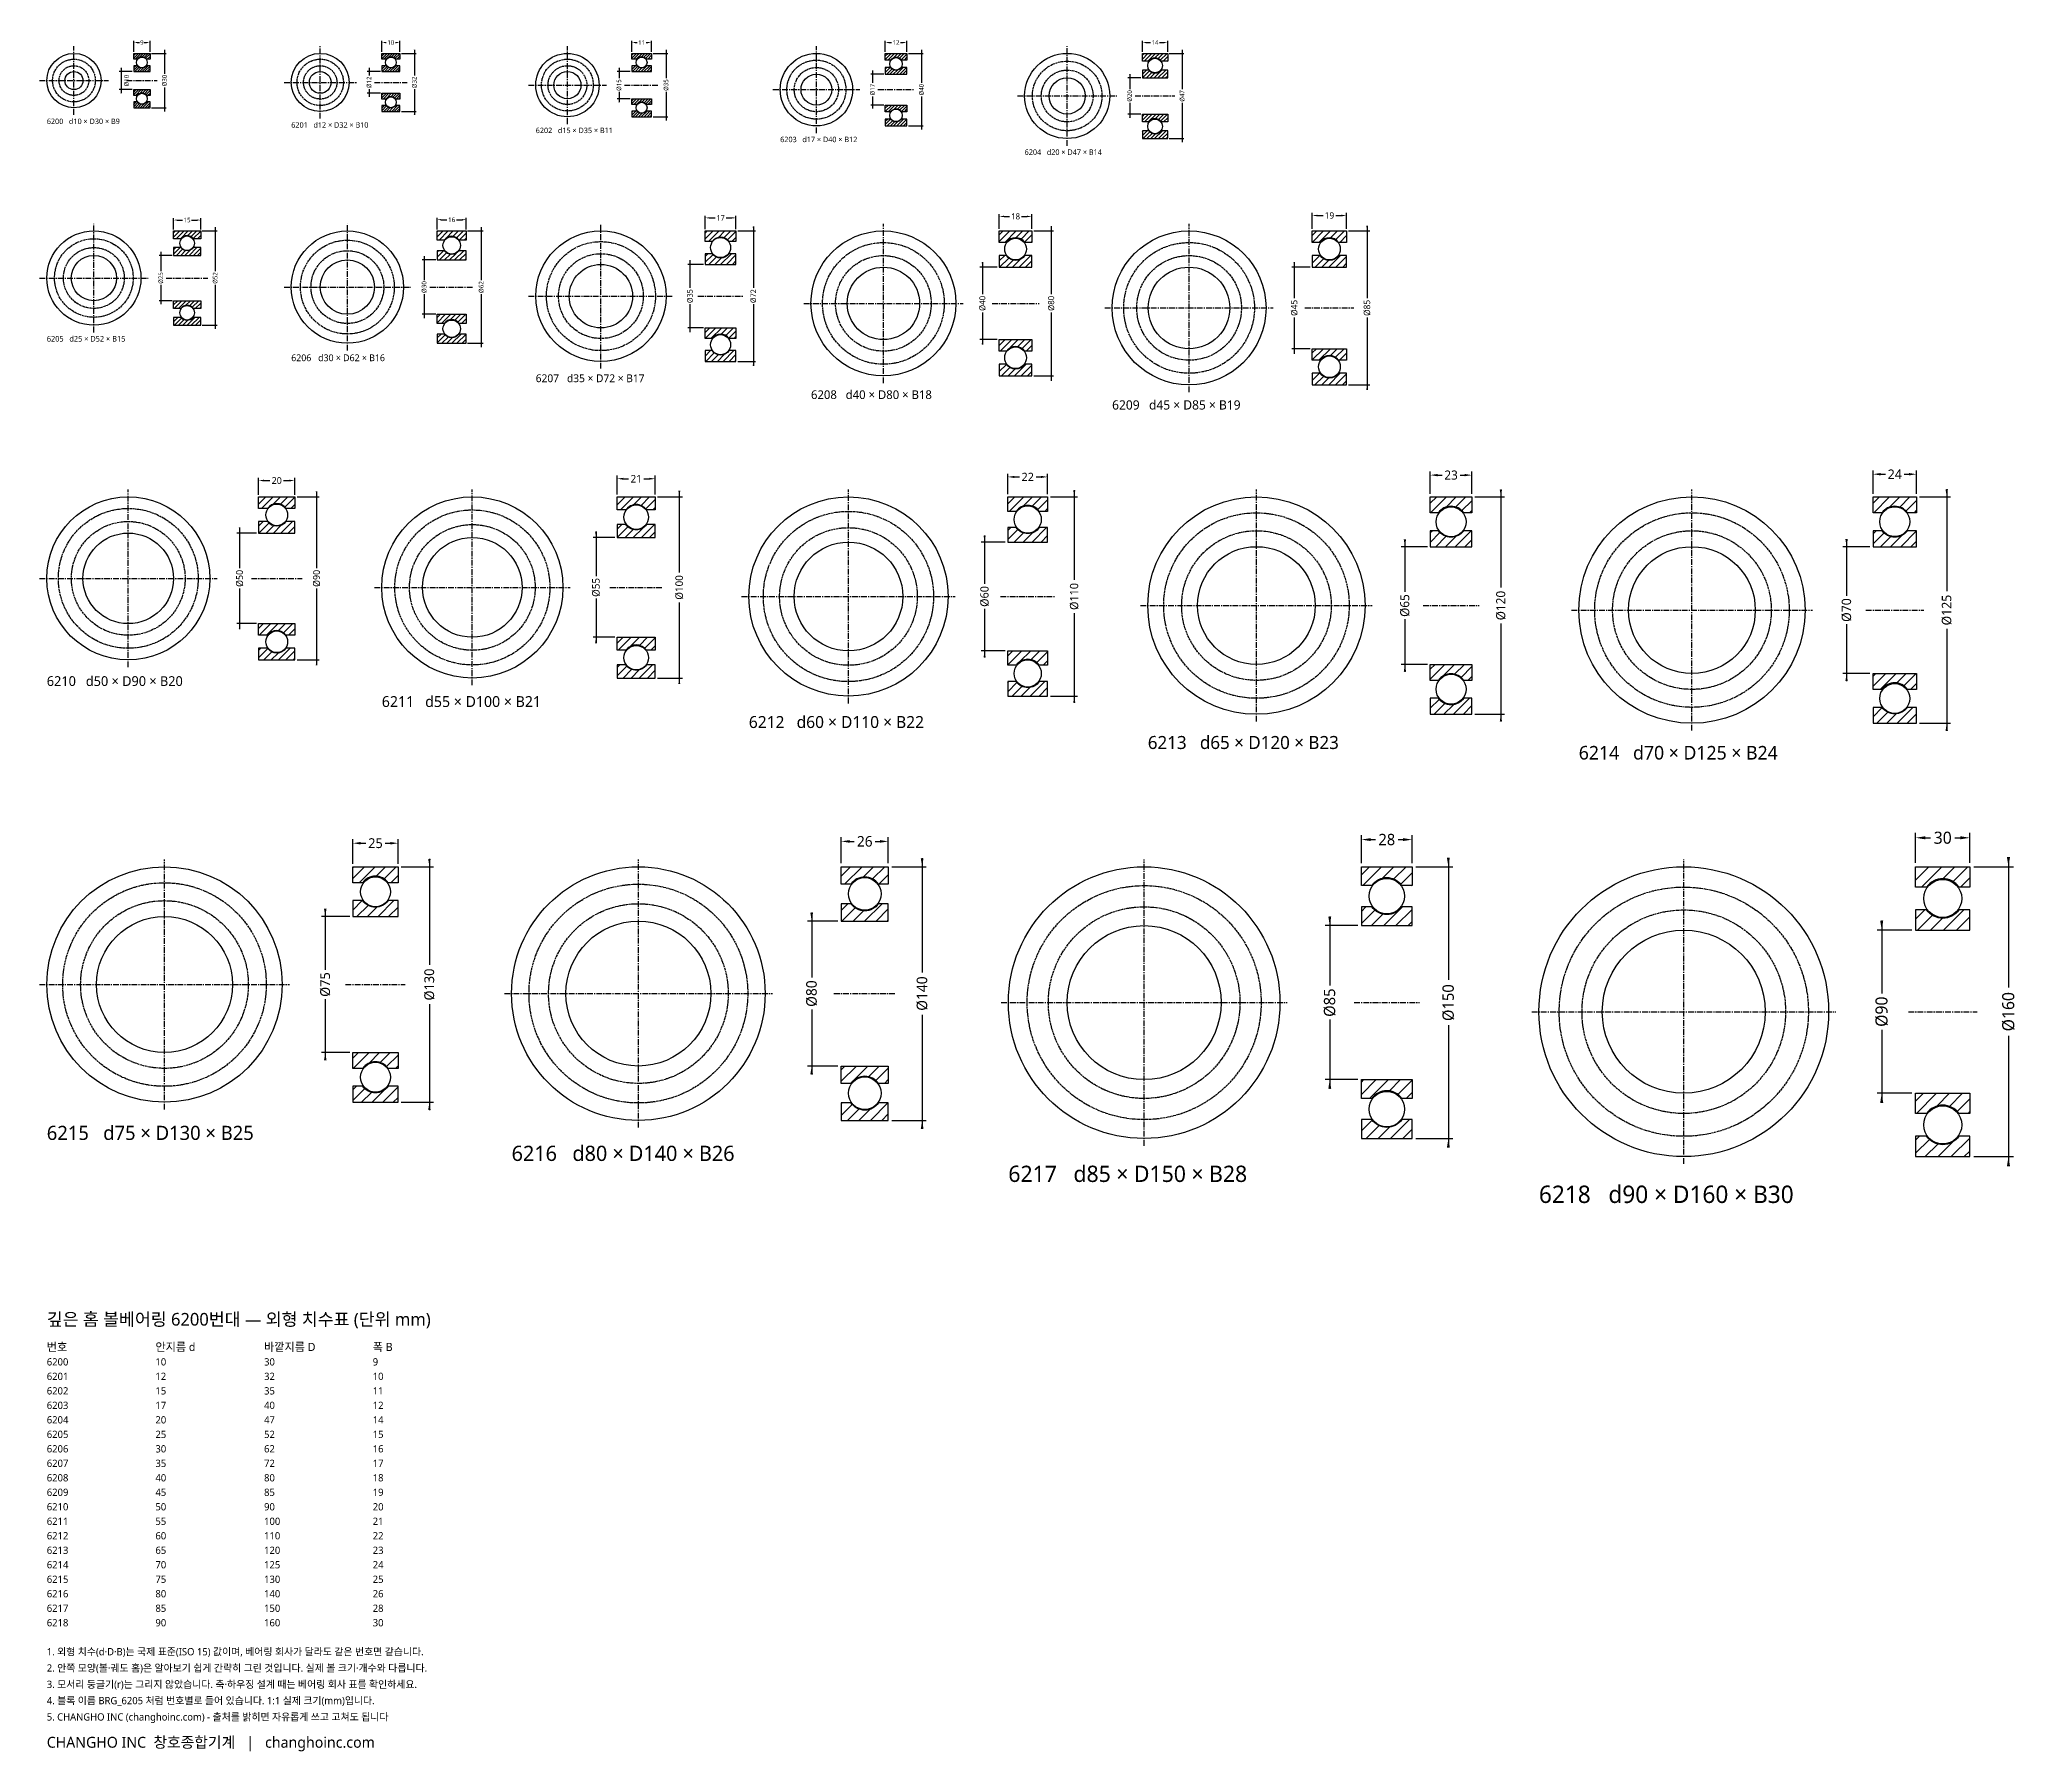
# Model space of a CAD drawing. Header units: millimetres. Extents: x -4 to 1088, y -943 to 2.
import ezdxf

# ---------------------------------------------------------------- set-up
doc = ezdxf.new("R2010")
doc.units = ezdxf.units.MM
doc.linetypes.add('CENTER', pattern=[5.08, 3.175, -0.635, 0.635, -0.635])
doc.linetypes.add('DASHED', pattern=[1.524, 1.27, -0.254])
for name, color, linetype in [('문자', 7, 'CONTINUOUS'), ('숨은선', 3, 'DASHED'), ('외형선', 7, 'CONTINUOUS'), ('중심선', 1, 'CENTER'), ('치수', 4, 'CONTINUOUS'), ('해칭', 8, 'CONTINUOUS')]:
    doc.layers.add(name, color=color, linetype=linetype)
doc.styles.add('CH_KOR', font='malgun.ttf')
doc.dimstyles.new('CH_DIM', dxfattribs={"dimtxt": 2.5, "dimasz": 2, "dimexe": 1, "dimexo": 0.8, "dimgap": 0.8, "dimtad": 1, "dimdec": 0, "dimtxsty": 'CH_KOR', "dimcen": 2.5, "dimclrd": 4, "dimclre": 4, "dimclrt": 4, "dimazin": 3, "dimtfac": 1, "dimtmove": 0, "dimatfit": 3})

msp = doc.modelspace()

# ---------------------------------------------------------------- texts
at = {"layer": '문자', "style": 'CH_KOR'}
for s, height, p in [('깊은 홈 볼베어링 6200번대 — 외형 치수표 (단위 mm)', 7, (0, -708.3)), ('번호', 4.5, (0, -722.3)), ('안지름 d', 4.5, (60, -722.3)), ('바깥지름 D', 4.5, (120, -722.3)), ('폭 B', 4.5, (180, -722.3)), ('6200', 4, (0, -730.3)), ('10', 4, (60, -730.3)), ('30', 4, (120, -730.3)), ('9', 4, (180, -730.3)), ('6201', 4, (0, -738.3)), ('6202', 4, (0, -746.3)), ('12', 4, (60, -738.3)), ('15', 4, (60, -746.3)), ('32', 4, (120, -738.3)), ('35', 4, (120, -746.3)), ('10', 4, (180, -738.3)), ('11', 4, (180, -746.3)), ('6203', 4, (0, -754.3)), ('17', 4, (60, -754.3)), ('40', 4, (120, -754.3)), ('12', 4, (180, -754.3)), ('6204', 4, (0, -762.3)), ('20', 4, (60, -762.3)), ('47', 4, (120, -762.3)), ('14', 4, (180, -762.3)), ('6205', 4, (0, -770.3)), ('6206', 4, (0, -778.3)), ('30', 4, (60, -778.3)), ('25', 4, (60, -770.3)), ('52', 4, (120, -770.3)), ('62', 4, (120, -778.3)), ('15', 4, (180, -770.3)), ('16', 4, (180, -778.3)), ('6207', 4, (0, -786.3)), ('35', 4, (60, -786.3)), ('72', 4, (120, -786.3)), ('17', 4, (180, -786.3)), ('6208', 4, (0, -794.3)), ('40', 4, (60, -794.3)), ('80', 4, (120, -794.3)), ('18', 4, (180, -794.3)), ('6209', 4, (0, -802.3)), ('6210', 4, (0, -810.3)), ('45', 4, (60, -802.3)), ('50', 4, (60, -810.3)), ('85', 4, (120, -802.3)), ('90', 4, (120, -810.3)), ('20', 4, (180, -810.3)), ('19', 4, (180, -802.3)), ('6211', 4, (0, -818.3)), ('55', 4, (60, -818.3)), ('100', 4, (120, -818.3)), ('21', 4, (180, -818.3)), ('6212', 4, (0, -826.3)), ('60', 4, (60, -826.3)), ('110', 4, (120, -826.3)), ('22', 4, (180, -826.3)), ('6213', 4, (0, -834.3)), ('6214', 4, (0, -842.3)), ('70', 4, (60, -842.3)), ('65', 4, (60, -834.3)), ('120', 4, (120, -834.3)), ('125', 4, (120, -842.3)), ('23', 4, (180, -834.3)), ('24', 4, (180, -842.3)), ('6215', 4, (0, -850.3)), ('75', 4, (60, -850.3)), ('130', 4, (120, -850.3)), ('25', 4, (180, -850.3)), ('6216', 4, (0, -858.3)), ('6217', 4, (0, -866.3)), ('80', 4, (60, -858.3)), ('85', 4, (60, -866.3)), ('140', 4, (120, -858.3)), ('150', 4, (120, -866.3)), ('26', 4, (180, -858.3)), ('28', 4, (180, -866.3)), ('6218', 4, (0, -874.3)), ('90', 4, (60, -874.3)), ('160', 4, (120, -874.3)), ('30', 4, (180, -874.3)), ('2. 안쪽 모양(볼·궤도 홈)은 알아보기 쉽게 간략히 그린 것입니다. 실제 볼 크기·개수와 다릅니다.', 4, (0, -899.3)), ('1. 외형 치수(d·D·B)는 국제 표준(ISO 15) 값이며, 베어링 회사가 달라도 같은 번호면 같습니다.', 4, (0, -890.3)), ('3. 모서리 둥글기(r)는 그리지 않았습니다. 축·하우징 설계 때는 베어링 회사 표를 확인하세요.', 4, (0, -908.3)), ('4. 블록 이름 BRG_6205 처럼 번호별로 들어 있습니다. 1:1 실제 크기(mm)입니다.', 4, (0, -917.3)), ('5. CHANGHO INC (changhoinc.com) - 출처를 밝히면 자유롭게 쓰고 고쳐도 됩니다', 4, (0, -926.3)), ('CHANGHO INC  창호종합기계   |   changhoinc.com', 6, (0, -941.3))]:
    msp.add_text(s, height=height, dxfattribs=at).set_placement(p)

# ---------------------------------------------------------------- blocks, each defined once
blk = doc.blocks.new('_CLOSEDFILLED')
at = {"color": 0, "linetype": 'BYBLOCK'}
blk.add_solid([(-1, 0.16), (0, 0), (-1, -0.16)], dxfattribs=at)
blk = doc.blocks.new('*D1')
at = {"color": 4}
for p, q in [((42.8, 15), (51, 15)), ((50, 17), (50, 3.75)), ((50, -3.75), (50, -17)), ((42.8, -15), (51, -15))]:
    blk.add_line(p, q, dxfattribs=at)
at = {"layer": 'Defpoints'}
for p in [(42, 15), (50, 15), (42, -15)]:
    blk.add_point(p, dxfattribs=at)
at = {"layer": '치수', "color": 4, "xscale": 2, "yscale": 2}
for p, rotation in [((50, 15), 270), ((50, -15), 90)]:
    blk.add_blockref('_CLOSEDFILLED', p, dxfattribs=dict(at, rotation=rotation))
at = {"layer": '치수', "color": 4, "insert": (50, 0), "char_height": 2.5, "attachment_point": 5, "rotation": 90, "style": 'CH_KOR'}
blk.add_mtext('Ø30', dxfattribs=at)
blk = doc.blocks.new('*D2')
at = {"color": 4}
for p, q in [((32.2, 5), (25, 5)), ((26, 7), (26, -7)), ((32.2, -5), (25, -5))]:
    blk.add_line(p, q, dxfattribs=at)
at = {"layer": 'Defpoints'}
for p in [(26, 5), (33, 5), (33, -5)]:
    blk.add_point(p, dxfattribs=at)
at = {"layer": '치수', "color": 4, "xscale": 2, "yscale": 2}
for p, rotation in [((26, 5), 270), ((26, -5), 90)]:
    blk.add_blockref('_CLOSEDFILLED', p, dxfattribs=dict(at, rotation=rotation))
at = {"layer": '치수', "color": 4, "insert": (29.05, 0), "char_height": 2.5, "attachment_point": 5, "rotation": 90, "style": 'CH_KOR'}
blk.add_mtext('Ø10', dxfattribs=at)
blk = doc.blocks.new('*D3')
at = {"color": 4}
for p, q in [((33, 15.8), (33, 22)), ((42, 15.8), (42, 22)), ((35, 21), (36.25, 21)), ((38.75, 21), (40, 21))]:
    blk.add_line(p, q, dxfattribs=at)
at = {"layer": 'Defpoints'}
for p in [(33, 21), (33, 15), (42, 15)]:
    blk.add_point(p, dxfattribs=at)
at = {"layer": '치수', "color": 4, "xscale": 2, "yscale": 2, "rotation": 180}
blk.add_blockref('_CLOSEDFILLED', (33, 21), dxfattribs=at)
at = {"layer": '치수', "color": 4, "xscale": 2, "yscale": 2}
blk.add_blockref('_CLOSEDFILLED', (42, 21), dxfattribs=at)
at = {"layer": '치수', "color": 4, "insert": (37.5, 21), "char_height": 2.5, "attachment_point": 5, "style": 'CH_KOR'}
blk.add_mtext('9', dxfattribs=at)
blk = doc.blocks.new('*D4')
at = {"color": 4}
for p, q in [((44.8, 16), (53, 16)), ((52, 18), (52, 3.75)), ((52, -3.75), (52, -18)), ((44.8, -16), (53, -16))]:
    blk.add_line(p, q, dxfattribs=at)
at = {"layer": 'Defpoints'}
for p in [(44, 16), (52, 16), (44, -16)]:
    blk.add_point(p, dxfattribs=at)
at = {"layer": '치수', "color": 4, "xscale": 2, "yscale": 2}
for p, rotation in [((52, 16), 270), ((52, -16), 90)]:
    blk.add_blockref('_CLOSEDFILLED', p, dxfattribs=dict(at, rotation=rotation))
at = {"layer": '치수', "color": 4, "insert": (52, 0), "char_height": 2.5, "attachment_point": 5, "rotation": 90, "style": 'CH_KOR'}
blk.add_mtext('Ø32', dxfattribs=at)
blk = doc.blocks.new('*D5')
at = {"color": 4}
for p, q in [((33.2, 6), (26, 6)), ((27, 8), (27, 3.75)), ((33.2, -6), (26, -6)), ((27, -3.75), (27, -8))]:
    blk.add_line(p, q, dxfattribs=at)
at = {"layer": 'Defpoints'}
for p in [(27, 6), (34, 6), (34, -6)]:
    blk.add_point(p, dxfattribs=at)
at = {"layer": '치수', "color": 4, "xscale": 2, "yscale": 2}
for p, rotation in [((27, 6), 270), ((27, -6), 90)]:
    blk.add_blockref('_CLOSEDFILLED', p, dxfattribs=dict(at, rotation=rotation))
at = {"layer": '치수', "color": 4, "insert": (27, 0), "char_height": 2.5, "attachment_point": 5, "rotation": 90, "style": 'CH_KOR'}
blk.add_mtext('Ø12', dxfattribs=at)
blk = doc.blocks.new('*D6')
at = {"color": 4}
for p, q in [((34, 16.8), (34, 23)), ((36, 22), (36.5, 22)), ((41.5, 22), (42, 22)), ((44, 16.8), (44, 23))]:
    blk.add_line(p, q, dxfattribs=at)
at = {"layer": 'Defpoints'}
for p in [(34, 22), (34, 16), (44, 16)]:
    blk.add_point(p, dxfattribs=at)
at = {"layer": '치수', "color": 4, "xscale": 2, "yscale": 2, "rotation": 180}
blk.add_blockref('_CLOSEDFILLED', (34, 22), dxfattribs=at)
at = {"layer": '치수', "color": 4, "xscale": 2, "yscale": 2}
blk.add_blockref('_CLOSEDFILLED', (44, 22), dxfattribs=at)
at = {"layer": '치수', "color": 4, "insert": (39, 22), "char_height": 2.5, "attachment_point": 5, "style": 'CH_KOR'}
blk.add_mtext('10', dxfattribs=at)
blk = doc.blocks.new('*D7')
at = {"color": 4}
for p, q in [((47.3, 17.5), (55.5, 17.5)), ((54.5, 19.5), (54.5, 3.75)), ((54.5, -3.75), (54.5, -19.5)), ((47.3, -17.5), (55.5, -17.5))]:
    blk.add_line(p, q, dxfattribs=at)
at = {"layer": 'Defpoints'}
for p in [(46.5, 17.5), (54.5, 17.5), (46.5, -17.5)]:
    blk.add_point(p, dxfattribs=at)
at = {"layer": '치수', "color": 4, "xscale": 2, "yscale": 2}
for p, rotation in [((54.5, 17.5), 270), ((54.5, -17.5), 90)]:
    blk.add_blockref('_CLOSEDFILLED', p, dxfattribs=dict(at, rotation=rotation))
at = {"layer": '치수', "color": 4, "insert": (54.5, 0), "char_height": 2.5, "attachment_point": 5, "rotation": 90, "style": 'CH_KOR'}
blk.add_mtext('Ø35', dxfattribs=at)
blk = doc.blocks.new('*D8')
at = {"color": 4}
for p, q in [((34.7, 7.5), (27.5, 7.5)), ((28.5, 9.5), (28.5, 3.75)), ((34.7, -7.5), (27.5, -7.5)), ((28.5, -3.75), (28.5, -9.5))]:
    blk.add_line(p, q, dxfattribs=at)
at = {"layer": 'Defpoints'}
for p in [(28.5, 7.5), (35.5, 7.5), (35.5, -7.5)]:
    blk.add_point(p, dxfattribs=at)
at = {"layer": '치수', "color": 4, "xscale": 2, "yscale": 2}
for p, rotation in [((28.5, 7.5), 270), ((28.5, -7.5), 90)]:
    blk.add_blockref('_CLOSEDFILLED', p, dxfattribs=dict(at, rotation=rotation))
at = {"layer": '치수', "color": 4, "insert": (28.5, 0), "char_height": 2.5, "attachment_point": 5, "rotation": 90, "style": 'CH_KOR'}
blk.add_mtext('Ø15', dxfattribs=at)
blk = doc.blocks.new('*D9')
at = {"color": 4}
for p, q in [((35.5, 18.3), (35.5, 24.5)), ((37.5, 23.5), (38.5, 23.5)), ((43.5, 23.5), (44.5, 23.5)), ((46.5, 18.3), (46.5, 24.5))]:
    blk.add_line(p, q, dxfattribs=at)
at = {"layer": 'Defpoints'}
for p in [(35.5, 23.5), (35.5, 17.5), (46.5, 17.5)]:
    blk.add_point(p, dxfattribs=at)
at = {"layer": '치수', "color": 4, "xscale": 2, "yscale": 2, "rotation": 180}
blk.add_blockref('_CLOSEDFILLED', (35.5, 23.5), dxfattribs=at)
at = {"layer": '치수', "color": 4, "xscale": 2, "yscale": 2}
blk.add_blockref('_CLOSEDFILLED', (46.5, 23.5), dxfattribs=at)
at = {"layer": '치수', "color": 4, "insert": (41, 23.5), "char_height": 2.5, "attachment_point": 5, "style": 'CH_KOR'}
blk.add_mtext('11', dxfattribs=at)
blk = doc.blocks.new('*D10')
at = {"color": 4}
for p, q in [((58, 22), (58, 3.75)), ((50.8, 20), (59, 20)), ((58, -3.75), (58, -22)), ((50.8, -20), (59, -20))]:
    blk.add_line(p, q, dxfattribs=at)
at = {"layer": 'Defpoints'}
for p in [(50, 20), (58, 20), (50, -20)]:
    blk.add_point(p, dxfattribs=at)
at = {"layer": '치수', "color": 4, "xscale": 2, "yscale": 2}
for p, rotation in [((58, 20), 270), ((58, -20), 90)]:
    blk.add_blockref('_CLOSEDFILLED', p, dxfattribs=dict(at, rotation=rotation))
at = {"layer": '치수', "color": 4, "insert": (58, 0), "char_height": 2.5, "attachment_point": 5, "rotation": 90, "style": 'CH_KOR'}
blk.add_mtext('Ø40', dxfattribs=at)
blk = doc.blocks.new('*D11')
at = {"color": 4}
for p, q in [((37.2, 8.5), (30, 8.5)), ((31, 10.5), (31, 3.75)), ((37.2, -8.5), (30, -8.5)), ((31, -3.75), (31, -10.5))]:
    blk.add_line(p, q, dxfattribs=at)
at = {"layer": 'Defpoints'}
for p in [(31, 8.5), (38, 8.5), (38, -8.5)]:
    blk.add_point(p, dxfattribs=at)
at = {"layer": '치수', "color": 4, "xscale": 2, "yscale": 2}
for p, rotation in [((31, 8.5), 270), ((31, -8.5), 90)]:
    blk.add_blockref('_CLOSEDFILLED', p, dxfattribs=dict(at, rotation=rotation))
at = {"layer": '치수', "color": 4, "insert": (31, 0), "char_height": 2.5, "attachment_point": 5, "rotation": 90, "style": 'CH_KOR'}
blk.add_mtext('Ø17', dxfattribs=at)
blk = doc.blocks.new('*D12')
at = {"color": 4}
for p, q in [((38, 20.8), (38, 27)), ((40, 26), (41.5, 26)), ((46.5, 26), (48, 26)), ((50, 20.8), (50, 27))]:
    blk.add_line(p, q, dxfattribs=at)
at = {"layer": 'Defpoints'}
for p in [(38, 26), (38, 20), (50, 20)]:
    blk.add_point(p, dxfattribs=at)
at = {"layer": '치수', "color": 4, "xscale": 2, "yscale": 2, "rotation": 180}
blk.add_blockref('_CLOSEDFILLED', (38, 26), dxfattribs=at)
at = {"layer": '치수', "color": 4, "xscale": 2, "yscale": 2}
blk.add_blockref('_CLOSEDFILLED', (50, 26), dxfattribs=at)
at = {"layer": '치수', "color": 4, "insert": (44, 26), "char_height": 2.5, "attachment_point": 5, "style": 'CH_KOR'}
blk.add_mtext('12', dxfattribs=at)
blk = doc.blocks.new('*D13')
at = {"color": 4}
for p, q in [((56.3, 23.5), (64.5, 23.5)), ((63.5, 25.5), (63.5, 3.75)), ((63.5, -3.75), (63.5, -25.5)), ((56.3, -23.5), (64.5, -23.5))]:
    blk.add_line(p, q, dxfattribs=at)
at = {"layer": 'Defpoints'}
for p in [(55.5, 23.5), (63.5, 23.5), (55.5, -23.5)]:
    blk.add_point(p, dxfattribs=at)
at = {"layer": '치수', "color": 4, "xscale": 2, "yscale": 2}
for p, rotation in [((63.5, 23.5), 270), ((63.5, -23.5), 90)]:
    blk.add_blockref('_CLOSEDFILLED', p, dxfattribs=dict(at, rotation=rotation))
at = {"layer": '치수', "color": 4, "insert": (63.5, 0), "char_height": 2.5, "attachment_point": 5, "rotation": 90, "style": 'CH_KOR'}
blk.add_mtext('Ø47', dxfattribs=at)
blk = doc.blocks.new('*D14')
at = {"color": 4}
for p, q in [((34.5, 12), (34.5, 3.75)), ((40.7, 10), (33.5, 10)), ((40.7, -10), (33.5, -10)), ((34.5, -3.75), (34.5, -12))]:
    blk.add_line(p, q, dxfattribs=at)
at = {"layer": 'Defpoints'}
for p in [(34.5, 10), (41.5, 10), (41.5, -10)]:
    blk.add_point(p, dxfattribs=at)
at = {"layer": '치수', "color": 4, "xscale": 2, "yscale": 2}
for p, rotation in [((34.5, 10), 270), ((34.5, -10), 90)]:
    blk.add_blockref('_CLOSEDFILLED', p, dxfattribs=dict(at, rotation=rotation))
at = {"layer": '치수', "color": 4, "insert": (34.5, 0), "char_height": 2.5, "attachment_point": 5, "rotation": 90, "style": 'CH_KOR'}
blk.add_mtext('Ø20', dxfattribs=at)
blk = doc.blocks.new('*D15')
at = {"color": 4}
for p, q in [((41.5, 24.3), (41.5, 30.5)), ((43.5, 29.5), (46, 29.5)), ((51, 29.5), (53.5, 29.5)), ((55.5, 24.3), (55.5, 30.5))]:
    blk.add_line(p, q, dxfattribs=at)
at = {"layer": 'Defpoints'}
for p in [(41.5, 29.5), (41.5, 23.5), (55.5, 23.5)]:
    blk.add_point(p, dxfattribs=at)
at = {"layer": '치수', "color": 4, "xscale": 2, "yscale": 2, "rotation": 180}
blk.add_blockref('_CLOSEDFILLED', (41.5, 29.5), dxfattribs=at)
at = {"layer": '치수', "color": 4, "xscale": 2, "yscale": 2}
blk.add_blockref('_CLOSEDFILLED', (55.5, 29.5), dxfattribs=at)
at = {"layer": '치수', "color": 4, "insert": (48.5, 29.5), "char_height": 2.5, "attachment_point": 5, "style": 'CH_KOR'}
blk.add_mtext('14', dxfattribs=at)
blk = doc.blocks.new('*D16')
at = {"color": 4}
for p, q in [((59.8, 26), (68, 26)), ((67, 28), (67, 3.75)), ((67, -3.75), (67, -28)), ((59.8, -26), (68, -26))]:
    blk.add_line(p, q, dxfattribs=at)
at = {"layer": 'Defpoints'}
for p in [(59, 26), (67, 26), (59, -26)]:
    blk.add_point(p, dxfattribs=at)
at = {"layer": '치수', "color": 4, "xscale": 2, "yscale": 2}
for p, rotation in [((67, 26), 270), ((67, -26), 90)]:
    blk.add_blockref('_CLOSEDFILLED', p, dxfattribs=dict(at, rotation=rotation))
at = {"layer": '치수', "color": 4, "insert": (67, 0), "char_height": 2.5, "attachment_point": 5, "rotation": 90, "style": 'CH_KOR'}
blk.add_mtext('Ø52', dxfattribs=at)
blk = doc.blocks.new('*D17')
at = {"color": 4}
for p, q in [((43.2, 12.5), (36, 12.5)), ((37, 14.5), (37, 3.75)), ((37, -3.75), (37, -14.5)), ((43.2, -12.5), (36, -12.5))]:
    blk.add_line(p, q, dxfattribs=at)
at = {"layer": 'Defpoints'}
for p in [(37, 12.5), (44, 12.5), (44, -12.5)]:
    blk.add_point(p, dxfattribs=at)
at = {"layer": '치수', "color": 4, "xscale": 2, "yscale": 2}
for p, rotation in [((37, 12.5), 270), ((37, -12.5), 90)]:
    blk.add_blockref('_CLOSEDFILLED', p, dxfattribs=dict(at, rotation=rotation))
at = {"layer": '치수', "color": 4, "insert": (37, 0), "char_height": 2.5, "attachment_point": 5, "rotation": 90, "style": 'CH_KOR'}
blk.add_mtext('Ø25', dxfattribs=at)
blk = doc.blocks.new('*D18')
at = {"color": 4}
for p, q in [((44, 26.8), (44, 33)), ((59, 26.8), (59, 33)), ((46, 32), (49, 32)), ((54, 32), (57, 32))]:
    blk.add_line(p, q, dxfattribs=at)
at = {"layer": 'Defpoints'}
for p in [(44, 32), (44, 26), (59, 26)]:
    blk.add_point(p, dxfattribs=at)
at = {"layer": '치수', "color": 4, "xscale": 2, "yscale": 2, "rotation": 180}
blk.add_blockref('_CLOSEDFILLED', (44, 32), dxfattribs=at)
at = {"layer": '치수', "color": 4, "xscale": 2, "yscale": 2}
blk.add_blockref('_CLOSEDFILLED', (59, 32), dxfattribs=at)
at = {"layer": '치수', "color": 4, "insert": (51.5, 32), "char_height": 2.5, "attachment_point": 5, "style": 'CH_KOR'}
blk.add_mtext('15', dxfattribs=at)
blk = doc.blocks.new('*D19')
at = {"color": 4}
for p, q in [((73.9, 33.1), (73.9, 3.9)), ((66.4, 31), (74.9, 31)), ((73.9, -3.9), (73.9, -33.1)), ((66.4, -31), (74.9, -31))]:
    blk.add_line(p, q, dxfattribs=at)
at = {"layer": 'Defpoints'}
for p in [(65.6, 31), (73.9, 31), (65.6, -31)]:
    blk.add_point(p, dxfattribs=at)
at = {"layer": '치수', "color": 4, "xscale": 2.066666666666667, "yscale": 2.066666666666667}
for p, rotation in [((73.9, 31), 270), ((73.9, -31), 90)]:
    blk.add_blockref('_CLOSEDFILLED', p, dxfattribs=dict(at, rotation=rotation))
at = {"layer": '치수', "color": 4, "insert": (73.9, 0), "char_height": 2.58, "attachment_point": 5, "rotation": 90, "style": 'CH_KOR'}
blk.add_mtext('Ø62', dxfattribs=at)
blk = doc.blocks.new('*D20')
at = {"color": 4}
for p, q in [((48.8, 15), (41.3, 15)), ((42.4, 17.1), (42.4, 3.9)), ((42.4, -3.9), (42.4, -17.1)), ((48.8, -15), (41.3, -15))]:
    blk.add_line(p, q, dxfattribs=at)
at = {"layer": 'Defpoints'}
for p in [(42.4, 15), (49.6, 15), (49.6, -15)]:
    blk.add_point(p, dxfattribs=at)
at = {"layer": '치수', "color": 4, "xscale": 2.066666666666667, "yscale": 2.066666666666667}
for p, rotation in [((42.4, 15), 270), ((42.4, -15), 90)]:
    blk.add_blockref('_CLOSEDFILLED', p, dxfattribs=dict(at, rotation=rotation))
at = {"layer": '치수', "color": 4, "insert": (42.4, 0), "char_height": 2.58, "attachment_point": 5, "rotation": 90, "style": 'CH_KOR'}
blk.add_mtext('Ø30', dxfattribs=at)
blk = doc.blocks.new('*D21')
at = {"color": 4}
for p, q in [((49.6, 31.8), (49.6, 38.2)), ((51.7, 37.2), (55, 37.2)), ((60.2, 37.2), (63.5, 37.2)), ((65.6, 31.8), (65.6, 38.2))]:
    blk.add_line(p, q, dxfattribs=at)
at = {"layer": 'Defpoints'}
for p in [(49.6, 37.2), (49.6, 31), (65.6, 31)]:
    blk.add_point(p, dxfattribs=at)
at = {"layer": '치수', "color": 4, "xscale": 2.066666666666667, "yscale": 2.066666666666667, "rotation": 180}
blk.add_blockref('_CLOSEDFILLED', (49.6, 37.2), dxfattribs=at)
at = {"layer": '치수', "color": 4, "xscale": 2.066666666666667, "yscale": 2.066666666666667}
blk.add_blockref('_CLOSEDFILLED', (65.6, 37.2), dxfattribs=at)
at = {"layer": '치수', "color": 4, "insert": (57.6, 37.2), "char_height": 2.58, "attachment_point": 5, "style": 'CH_KOR'}
blk.add_mtext('16', dxfattribs=at)
blk = doc.blocks.new('*D22')
at = {"color": 4}
for p, q in [((75.56, 36), (85.4, 36)), ((84.2, 38.4), (84.2, 4.5)), ((84.2, -4.5), (84.2, -38.4)), ((75.56, -36), (85.4, -36))]:
    blk.add_line(p, q, dxfattribs=at)
at = {"layer": 'Defpoints'}
for p in [(74.6, 36), (84.2, 36), (74.6, -36)]:
    blk.add_point(p, dxfattribs=at)
at = {"layer": '치수', "color": 4, "xscale": 2.4, "yscale": 2.4}
for p, rotation in [((84.2, 36), 270), ((84.2, -36), 90)]:
    blk.add_blockref('_CLOSEDFILLED', p, dxfattribs=dict(at, rotation=rotation))
at = {"layer": '치수', "color": 4, "insert": (84.2, 0), "char_height": 3, "attachment_point": 5, "rotation": 90, "style": 'CH_KOR'}
blk.add_mtext('Ø72', dxfattribs=at)
blk = doc.blocks.new('*D23')
at = {"color": 4}
for p, q in [((56.64, 17.5), (48, 17.5)), ((49.2, 19.9), (49.2, 4.5)), ((49.2, -4.5), (49.2, -19.9)), ((56.64, -17.5), (48, -17.5))]:
    blk.add_line(p, q, dxfattribs=at)
at = {"layer": 'Defpoints'}
for p in [(49.2, 17.5), (57.6, 17.5), (57.6, -17.5)]:
    blk.add_point(p, dxfattribs=at)
at = {"layer": '치수', "color": 4, "xscale": 2.4, "yscale": 2.4}
for p, rotation in [((49.2, 17.5), 270), ((49.2, -17.5), 90)]:
    blk.add_blockref('_CLOSEDFILLED', p, dxfattribs=dict(at, rotation=rotation))
at = {"layer": '치수', "color": 4, "insert": (49.2, 0), "char_height": 3, "attachment_point": 5, "rotation": 90, "style": 'CH_KOR'}
blk.add_mtext('Ø35', dxfattribs=at)
blk = doc.blocks.new('*D24')
at = {"color": 4}
for p, q in [((57.6, 36.96), (57.6, 44.4)), ((74.6, 36.96), (74.6, 44.4)), ((60, 43.2), (63.1, 43.2)), ((69.1, 43.2), (72.2, 43.2))]:
    blk.add_line(p, q, dxfattribs=at)
at = {"layer": 'Defpoints'}
for p in [(57.6, 43.2), (57.6, 36), (74.6, 36)]:
    blk.add_point(p, dxfattribs=at)
at = {"layer": '치수', "color": 4, "xscale": 2.4, "yscale": 2.4, "rotation": 180}
blk.add_blockref('_CLOSEDFILLED', (57.6, 43.2), dxfattribs=at)
at = {"layer": '치수', "color": 4, "xscale": 2.4, "yscale": 2.4}
blk.add_blockref('_CLOSEDFILLED', (74.6, 43.2), dxfattribs=at)
at = {"layer": '치수', "color": 4, "insert": (66.1, 43.2), "char_height": 3, "attachment_point": 5, "style": 'CH_KOR'}
blk.add_mtext('17', dxfattribs=at)
blk = doc.blocks.new('*D25')
at = {"color": 4}
for p, q in [((83.1, 40), (94, 40)), ((92.7, 42.7), (92.7, 5)), ((92.7, -5), (92.7, -42.7)), ((83.1, -40), (94, -40))]:
    blk.add_line(p, q, dxfattribs=at)
at = {"layer": 'Defpoints'}
for p in [(82, 40), (92.7, 40), (82, -40)]:
    blk.add_point(p, dxfattribs=at)
at = {"layer": '치수', "color": 4, "xscale": 2.6666666666666665, "yscale": 2.6666666666666665}
for p, rotation in [((92.7, 40), 270), ((92.7, -40), 90)]:
    blk.add_blockref('_CLOSEDFILLED', p, dxfattribs=dict(at, rotation=rotation))
at = {"layer": '치수', "color": 4, "insert": (92.7, 0), "char_height": 3.33, "attachment_point": 5, "rotation": 90, "style": 'CH_KOR'}
blk.add_mtext('Ø80', dxfattribs=at)
blk = doc.blocks.new('*D26')
at = {"color": 4}
for p, q in [((54.7, 22.7), (54.7, 5)), ((62.9, 20), (53.3, 20)), ((54.7, -5), (54.7, -22.7)), ((62.9, -20), (53.3, -20))]:
    blk.add_line(p, q, dxfattribs=at)
at = {"layer": 'Defpoints'}
for p in [(54.7, 20), (64, 20), (64, -20)]:
    blk.add_point(p, dxfattribs=at)
at = {"layer": '치수', "color": 4, "xscale": 2.6666666666666665, "yscale": 2.6666666666666665}
for p, rotation in [((54.7, 20), 270), ((54.7, -20), 90)]:
    blk.add_blockref('_CLOSEDFILLED', p, dxfattribs=dict(at, rotation=rotation))
at = {"layer": '치수', "color": 4, "insert": (54.7, 0), "char_height": 3.33, "attachment_point": 5, "rotation": 90, "style": 'CH_KOR'}
blk.add_mtext('Ø40', dxfattribs=at)
blk = doc.blocks.new('*D27')
at = {"color": 4}
for p, q in [((64, 41.1), (64, 49.3)), ((66.7, 48), (69.7, 48)), ((76.3, 48), (79.3, 48)), ((82, 41.1), (82, 49.3))]:
    blk.add_line(p, q, dxfattribs=at)
at = {"layer": 'Defpoints'}
for p in [(64, 48), (64, 40), (82, 40)]:
    blk.add_point(p, dxfattribs=at)
at = {"layer": '치수', "color": 4, "xscale": 2.6666666666666665, "yscale": 2.6666666666666665, "rotation": 180}
blk.add_blockref('_CLOSEDFILLED', (64, 48), dxfattribs=at)
at = {"layer": '치수', "color": 4, "xscale": 2.6666666666666665, "yscale": 2.6666666666666665}
blk.add_blockref('_CLOSEDFILLED', (82, 48), dxfattribs=at)
at = {"layer": '치수', "color": 4, "insert": (73, 48), "char_height": 3.33, "attachment_point": 5, "style": 'CH_KOR'}
blk.add_mtext('18', dxfattribs=at)
blk = doc.blocks.new('*D28')
at = {"color": 4}
for p, q in [((98.3, 45.3), (98.3, 5.3)), ((88.1, 42.5), (99.8, 42.5)), ((98.3, -5.3), (98.3, -45.3)), ((88.1, -42.5), (99.8, -42.5))]:
    blk.add_line(p, q, dxfattribs=at)
at = {"layer": 'Defpoints'}
for p in [(87, 42.5), (98.3, 42.5), (87, -42.5)]:
    blk.add_point(p, dxfattribs=at)
at = {"layer": '치수', "color": 4, "xscale": 2.8333333333333335, "yscale": 2.8333333333333335}
for p, rotation in [((98.3, 42.5), 270), ((98.3, -42.5), 90)]:
    blk.add_blockref('_CLOSEDFILLED', p, dxfattribs=dict(at, rotation=rotation))
at = {"layer": '치수', "color": 4, "insert": (98.3, 0), "char_height": 3.54, "attachment_point": 5, "rotation": 90, "style": 'CH_KOR'}
blk.add_mtext('Ø85', dxfattribs=at)
blk = doc.blocks.new('*D29')
at = {"color": 4}
for p, q in [((66.9, 22.5), (56.7, 22.5)), ((58.1, 25.3), (58.1, 5.3)), ((58.1, -5.3), (58.1, -25.3)), ((66.9, -22.5), (56.7, -22.5))]:
    blk.add_line(p, q, dxfattribs=at)
at = {"layer": 'Defpoints'}
for p in [(58.1, 22.5), (68, 22.5), (68, -22.5)]:
    blk.add_point(p, dxfattribs=at)
at = {"layer": '치수', "color": 4, "xscale": 2.8333333333333335, "yscale": 2.8333333333333335}
for p, rotation in [((58.1, 22.5), 270), ((58.1, -22.5), 90)]:
    blk.add_blockref('_CLOSEDFILLED', p, dxfattribs=dict(at, rotation=rotation))
at = {"layer": '치수', "color": 4, "insert": (58.1, 0), "char_height": 3.54, "attachment_point": 5, "rotation": 90, "style": 'CH_KOR'}
blk.add_mtext('Ø45', dxfattribs=at)
blk = doc.blocks.new('*D30')
at = {"color": 4}
for p, q in [((68, 43.6), (68, 52.4)), ((70.8, 51), (74, 51)), ((81, 51), (84.2, 51)), ((87, 43.6), (87, 52.4))]:
    blk.add_line(p, q, dxfattribs=at)
at = {"layer": 'Defpoints'}
for p in [(68, 51), (68, 42.5), (87, 42.5)]:
    blk.add_point(p, dxfattribs=at)
at = {"layer": '치수', "color": 4, "xscale": 2.8333333333333335, "yscale": 2.8333333333333335, "rotation": 180}
blk.add_blockref('_CLOSEDFILLED', (68, 51), dxfattribs=at)
at = {"layer": '치수', "color": 4, "xscale": 2.8333333333333335, "yscale": 2.8333333333333335}
blk.add_blockref('_CLOSEDFILLED', (87, 51), dxfattribs=at)
at = {"layer": '치수', "color": 4, "insert": (77.5, 51), "char_height": 3.54, "attachment_point": 5, "style": 'CH_KOR'}
blk.add_mtext('19', dxfattribs=at)
blk = doc.blocks.new('*D31')
at = {"color": 4}
for p, q in [((93.2, 45), (105.5, 45)), ((104, 48), (104, 5.625)), ((104, -5.625), (104, -48)), ((93.2, -45), (105.5, -45))]:
    blk.add_line(p, q, dxfattribs=at)
at = {"layer": 'Defpoints'}
for p in [(92, 45), (104, 45), (92, -45)]:
    blk.add_point(p, dxfattribs=at)
at = {"layer": '치수', "color": 4, "xscale": 3, "yscale": 3}
for p, rotation in [((104, 45), 270), ((104, -45), 90)]:
    blk.add_blockref('_CLOSEDFILLED', p, dxfattribs=dict(at, rotation=rotation))
at = {"layer": '치수', "color": 4, "insert": (104, 0), "char_height": 3.75, "attachment_point": 5, "rotation": 90, "style": 'CH_KOR'}
blk.add_mtext('Ø90', dxfattribs=at)
blk = doc.blocks.new('*D32')
at = {"color": 4}
for p, q in [((70.8, 25), (60, 25)), ((61.5, 28), (61.5, 5.625)), ((61.5, -5.625), (61.5, -28)), ((70.8, -25), (60, -25))]:
    blk.add_line(p, q, dxfattribs=at)
at = {"layer": 'Defpoints'}
for p in [(61.5, 25), (72, 25), (72, -25)]:
    blk.add_point(p, dxfattribs=at)
at = {"layer": '치수', "color": 4, "xscale": 3, "yscale": 3}
for p, rotation in [((61.5, 25), 270), ((61.5, -25), 90)]:
    blk.add_blockref('_CLOSEDFILLED', p, dxfattribs=dict(at, rotation=rotation))
at = {"layer": '치수', "color": 4, "insert": (61.5, 0), "char_height": 3.75, "attachment_point": 5, "rotation": 90, "style": 'CH_KOR'}
blk.add_mtext('Ø50', dxfattribs=at)
blk = doc.blocks.new('*D33')
at = {"color": 4}
for p, q in [((72, 46.2), (72, 55.5)), ((92, 46.2), (92, 55.5)), ((75, 54), (78.25, 54)), ((85.75, 54), (89, 54))]:
    blk.add_line(p, q, dxfattribs=at)
at = {"layer": 'Defpoints'}
for p in [(72, 54), (72, 45), (92, 45)]:
    blk.add_point(p, dxfattribs=at)
at = {"layer": '치수', "color": 4, "xscale": 3, "yscale": 3, "rotation": 180}
blk.add_blockref('_CLOSEDFILLED', (72, 54), dxfattribs=at)
at = {"layer": '치수', "color": 4, "xscale": 3, "yscale": 3}
blk.add_blockref('_CLOSEDFILLED', (92, 54), dxfattribs=at)
at = {"layer": '치수', "color": 4, "insert": (82, 54), "char_height": 3.75, "attachment_point": 5, "style": 'CH_KOR'}
blk.add_mtext('20', dxfattribs=at)
blk = doc.blocks.new('*D34')
at = {"color": 4}
for p, q in [((102.3, 50), (116, 50)), ((114.3, 53.3), (114.3, 8.3)), ((114.3, -8.3), (114.3, -53.3)), ((102.3, -50), (116, -50))]:
    blk.add_line(p, q, dxfattribs=at)
at = {"layer": 'Defpoints'}
for p in [(101, 50), (114.3, 50), (101, -50)]:
    blk.add_point(p, dxfattribs=at)
at = {"layer": '치수', "color": 4, "xscale": 3.3333333333333335, "yscale": 3.3333333333333335}
for p, rotation in [((114.3, 50), 270), ((114.3, -50), 90)]:
    blk.add_blockref('_CLOSEDFILLED', p, dxfattribs=dict(at, rotation=rotation))
at = {"layer": '치수', "color": 4, "insert": (114.3, 0), "char_height": 4.17, "attachment_point": 5, "rotation": 90, "style": 'CH_KOR'}
blk.add_mtext('Ø100', dxfattribs=at)
blk = doc.blocks.new('*D35')
at = {"color": 4}
for p, q in [((78.7, 27.5), (66.7, 27.5)), ((68.3, 30.8), (68.3, 6.3)), ((68.3, -6.2), (68.3, -30.8)), ((78.7, -27.5), (66.7, -27.5))]:
    blk.add_line(p, q, dxfattribs=at)
at = {"layer": 'Defpoints'}
for p in [(68.3, 27.5), (80, 27.5), (80, -27.5)]:
    blk.add_point(p, dxfattribs=at)
at = {"layer": '치수', "color": 4, "xscale": 3.3333333333333335, "yscale": 3.3333333333333335}
for p, rotation in [((68.3, 27.5), 270), ((68.3, -27.5), 90)]:
    blk.add_blockref('_CLOSEDFILLED', p, dxfattribs=dict(at, rotation=rotation))
at = {"layer": '치수', "color": 4, "insert": (68.3, 0), "char_height": 4.17, "attachment_point": 5, "rotation": 90, "style": 'CH_KOR'}
blk.add_mtext('Ø55', dxfattribs=at)
blk = doc.blocks.new('*D36')
at = {"color": 4}
for p, q in [((80, 51.3), (80, 61.7)), ((83.3, 60), (86.3, 60)), ((94.7, 60), (97.7, 60)), ((101, 51.3), (101, 61.7))]:
    blk.add_line(p, q, dxfattribs=at)
at = {"layer": 'Defpoints'}
for p in [(80, 60), (80, 50), (101, 50)]:
    blk.add_point(p, dxfattribs=at)
at = {"layer": '치수', "color": 4, "xscale": 3.3333333333333335, "yscale": 3.3333333333333335, "rotation": 180}
blk.add_blockref('_CLOSEDFILLED', (80, 60), dxfattribs=at)
at = {"layer": '치수', "color": 4, "xscale": 3.3333333333333335, "yscale": 3.3333333333333335}
blk.add_blockref('_CLOSEDFILLED', (101, 60), dxfattribs=at)
at = {"layer": '치수', "color": 4, "insert": (90.5, 60), "char_height": 4.17, "attachment_point": 5, "style": 'CH_KOR'}
blk.add_mtext('21', dxfattribs=at)
blk = doc.blocks.new('*D37')
at = {"color": 4}
for p, q in [((111.5, 55), (126.5, 55)), ((124.7, 58.7), (124.7, 9.2)), ((124.7, -9.2), (124.7, -58.7)), ((111.5, -55), (126.5, -55))]:
    blk.add_line(p, q, dxfattribs=at)
at = {"layer": 'Defpoints'}
for p in [(110, 55), (124.7, 55), (110, -55)]:
    blk.add_point(p, dxfattribs=at)
at = {"layer": '치수', "color": 4, "xscale": 3.6666666666666665, "yscale": 3.6666666666666665}
for p, rotation in [((124.7, 55), 270), ((124.7, -55), 90)]:
    blk.add_blockref('_CLOSEDFILLED', p, dxfattribs=dict(at, rotation=rotation))
at = {"layer": '치수', "color": 4, "insert": (124.7, 0), "char_height": 4.58, "attachment_point": 5, "rotation": 90, "style": 'CH_KOR'}
blk.add_mtext('Ø110', dxfattribs=at)
blk = doc.blocks.new('*D38')
at = {"color": 4}
for p, q in [((75.2, 33.7), (75.2, 6.9)), ((86.5, 30), (73.3, 30)), ((75.2, -6.9), (75.2, -33.7)), ((86.5, -30), (73.3, -30))]:
    blk.add_line(p, q, dxfattribs=at)
at = {"layer": 'Defpoints'}
for p in [(75.2, 30), (88, 30), (88, -30)]:
    blk.add_point(p, dxfattribs=at)
at = {"layer": '치수', "color": 4, "xscale": 3.6666666666666665, "yscale": 3.6666666666666665}
for p, rotation in [((75.2, 30), 270), ((75.2, -30), 90)]:
    blk.add_blockref('_CLOSEDFILLED', p, dxfattribs=dict(at, rotation=rotation))
at = {"layer": '치수', "color": 4, "insert": (75.2, 0), "char_height": 4.58, "attachment_point": 5, "rotation": 90, "style": 'CH_KOR'}
blk.add_mtext('Ø60', dxfattribs=at)
blk = doc.blocks.new('*D39')
at = {"color": 4}
for p, q in [((88, 56.5), (88, 67.8)), ((91.7, 66), (94.4, 66)), ((103.6, 66), (106.3, 66)), ((110, 56.5), (110, 67.8))]:
    blk.add_line(p, q, dxfattribs=at)
at = {"layer": 'Defpoints'}
for p in [(88, 66), (88, 55), (110, 55)]:
    blk.add_point(p, dxfattribs=at)
at = {"layer": '치수', "color": 4, "xscale": 3.6666666666666665, "yscale": 3.6666666666666665, "rotation": 180}
blk.add_blockref('_CLOSEDFILLED', (88, 66), dxfattribs=at)
at = {"layer": '치수', "color": 4, "xscale": 3.6666666666666665, "yscale": 3.6666666666666665}
blk.add_blockref('_CLOSEDFILLED', (110, 66), dxfattribs=at)
at = {"layer": '치수', "color": 4, "insert": (99, 66), "char_height": 4.58, "attachment_point": 5, "style": 'CH_KOR'}
blk.add_mtext('22', dxfattribs=at)
blk = doc.blocks.new('*D40')
at = {"color": 4}
for p, q in [((120.6, 60), (137, 60)), ((135, 64), (135, 10)), ((135, -10), (135, -64)), ((120.6, -60), (137, -60))]:
    blk.add_line(p, q, dxfattribs=at)
at = {"layer": 'Defpoints'}
for p in [(119, 60), (135, 60), (119, -60)]:
    blk.add_point(p, dxfattribs=at)
at = {"layer": '치수', "color": 4, "xscale": 4, "yscale": 4}
for p, rotation in [((135, 60), 270), ((135, -60), 90)]:
    blk.add_blockref('_CLOSEDFILLED', p, dxfattribs=dict(at, rotation=rotation))
at = {"layer": '치수', "color": 4, "insert": (135, 0), "char_height": 5, "attachment_point": 5, "rotation": 90, "style": 'CH_KOR'}
blk.add_mtext('Ø120', dxfattribs=at)
blk = doc.blocks.new('*D41')
at = {"color": 4}
for p, q in [((82, 36.5), (82, 7.5)), ((94.4, 32.5), (80, 32.5)), ((82, -7.5), (82, -36.5)), ((94.4, -32.5), (80, -32.5))]:
    blk.add_line(p, q, dxfattribs=at)
at = {"layer": 'Defpoints'}
for p in [(82, 32.5), (96, 32.5), (96, -32.5)]:
    blk.add_point(p, dxfattribs=at)
at = {"layer": '치수', "color": 4, "xscale": 4, "yscale": 4}
for p, rotation in [((82, 32.5), 270), ((82, -32.5), 90)]:
    blk.add_blockref('_CLOSEDFILLED', p, dxfattribs=dict(at, rotation=rotation))
at = {"layer": '치수', "color": 4, "insert": (82, 0), "char_height": 5, "attachment_point": 5, "rotation": 90, "style": 'CH_KOR'}
blk.add_mtext('Ø65', dxfattribs=at)
blk = doc.blocks.new('*D42')
at = {"color": 4}
for p, q in [((96, 61.6), (96, 74)), ((100, 72), (102.5, 72)), ((112.5, 72), (115, 72)), ((119, 61.6), (119, 74))]:
    blk.add_line(p, q, dxfattribs=at)
at = {"layer": 'Defpoints'}
for p in [(96, 72), (96, 60), (119, 60)]:
    blk.add_point(p, dxfattribs=at)
at = {"layer": '치수', "color": 4, "xscale": 4, "yscale": 4, "rotation": 180}
blk.add_blockref('_CLOSEDFILLED', (96, 72), dxfattribs=at)
at = {"layer": '치수', "color": 4, "xscale": 4, "yscale": 4}
blk.add_blockref('_CLOSEDFILLED', (119, 72), dxfattribs=at)
at = {"layer": '치수', "color": 4, "insert": (107.5, 72), "char_height": 5, "attachment_point": 5, "style": 'CH_KOR'}
blk.add_mtext('23', dxfattribs=at)
blk = doc.blocks.new('*D43')
at = {"color": 4}
for p, q in [((140.7, 66.7), (140.7, 10.4)), ((125.7, 62.5), (142.8, 62.5)), ((140.7, -10.4), (140.7, -66.7)), ((125.7, -62.5), (142.8, -62.5))]:
    blk.add_line(p, q, dxfattribs=at)
at = {"layer": 'Defpoints'}
for p in [(124, 62.5), (140.7, 62.5), (124, -62.5)]:
    blk.add_point(p, dxfattribs=at)
at = {"layer": '치수', "color": 4, "xscale": 4.166666666666667, "yscale": 4.166666666666667}
for p, rotation in [((140.7, 62.5), 270), ((140.7, -62.5), 90)]:
    blk.add_blockref('_CLOSEDFILLED', p, dxfattribs=dict(at, rotation=rotation))
at = {"layer": '치수', "color": 4, "insert": (140.7, 0), "char_height": 5.21, "attachment_point": 5, "rotation": 90, "style": 'CH_KOR'}
blk.add_mtext('Ø125', dxfattribs=at)
blk = doc.blocks.new('*D44')
at = {"color": 4}
for p, q in [((98.3, 35), (83.3, 35)), ((85.4, 39.2), (85.4, 7.8)), ((85.4, -7.8), (85.4, -39.2)), ((98.3, -35), (83.3, -35))]:
    blk.add_line(p, q, dxfattribs=at)
at = {"layer": 'Defpoints'}
for p in [(85.4, 35), (100, 35), (100, -35)]:
    blk.add_point(p, dxfattribs=at)
at = {"layer": '치수', "color": 4, "xscale": 4.166666666666667, "yscale": 4.166666666666667}
for p, rotation in [((85.4, 35), 270), ((85.4, -35), 90)]:
    blk.add_blockref('_CLOSEDFILLED', p, dxfattribs=dict(at, rotation=rotation))
at = {"layer": '치수', "color": 4, "insert": (85.4, 0), "char_height": 5.21, "attachment_point": 5, "rotation": 90, "style": 'CH_KOR'}
blk.add_mtext('Ø70', dxfattribs=at)
blk = doc.blocks.new('*D45')
at = {"color": 4}
for p, q in [((100, 64.2), (100, 77.1)), ((124, 64.2), (124, 77.1)), ((104.2, 75), (106.8, 75)), ((117.2, 75), (119.8, 75))]:
    blk.add_line(p, q, dxfattribs=at)
at = {"layer": 'Defpoints'}
for p in [(100, 75), (100, 62.5), (124, 62.5)]:
    blk.add_point(p, dxfattribs=at)
at = {"layer": '치수', "color": 4, "xscale": 4.166666666666667, "yscale": 4.166666666666667, "rotation": 180}
blk.add_blockref('_CLOSEDFILLED', (100, 75), dxfattribs=at)
at = {"layer": '치수', "color": 4, "xscale": 4.166666666666667, "yscale": 4.166666666666667}
blk.add_blockref('_CLOSEDFILLED', (124, 75), dxfattribs=at)
at = {"layer": '치수', "color": 4, "insert": (112, 75), "char_height": 5.21, "attachment_point": 5, "style": 'CH_KOR'}
blk.add_mtext('24', dxfattribs=at)
blk = doc.blocks.new('*D46')
at = {"color": 4}
for p, q in [((146.3, 69.3), (146.3, 10.8)), ((130.7, 65), (148.5, 65)), ((146.3, -10.8), (146.3, -69.3)), ((130.7, -65), (148.5, -65))]:
    blk.add_line(p, q, dxfattribs=at)
at = {"layer": 'Defpoints'}
for p in [(129, 65), (146.3, 65), (129, -65)]:
    blk.add_point(p, dxfattribs=at)
at = {"layer": '치수', "color": 4, "xscale": 4.333333333333333, "yscale": 4.333333333333333}
for p, rotation in [((146.3, 65), 270), ((146.3, -65), 90)]:
    blk.add_blockref('_CLOSEDFILLED', p, dxfattribs=dict(at, rotation=rotation))
at = {"layer": '치수', "color": 4, "insert": (146.3, 0), "char_height": 5.42, "attachment_point": 5, "rotation": 90, "style": 'CH_KOR'}
blk.add_mtext('Ø130', dxfattribs=at)
blk = doc.blocks.new('*D47')
at = {"color": 4}
for p, q in [((102.3, 37.5), (86.7, 37.5)), ((88.8, 41.8), (88.8, 8.1)), ((88.8, -8.1), (88.8, -41.8)), ((102.3, -37.5), (86.7, -37.5))]:
    blk.add_line(p, q, dxfattribs=at)
at = {"layer": 'Defpoints'}
for p in [(88.8, 37.5), (104, 37.5), (104, -37.5)]:
    blk.add_point(p, dxfattribs=at)
at = {"layer": '치수', "color": 4, "xscale": 4.333333333333333, "yscale": 4.333333333333333}
for p, rotation in [((88.8, 37.5), 270), ((88.8, -37.5), 90)]:
    blk.add_blockref('_CLOSEDFILLED', p, dxfattribs=dict(at, rotation=rotation))
at = {"layer": '치수', "color": 4, "insert": (88.8, 0), "char_height": 5.42, "attachment_point": 5, "rotation": 90, "style": 'CH_KOR'}
blk.add_mtext('Ø75', dxfattribs=at)
blk = doc.blocks.new('*D48')
at = {"color": 4}
for p, q in [((104, 66.7), (104, 80.2)), ((108.3, 78), (111.1, 78)), ((121.9, 78), (124.7, 78)), ((129, 66.7), (129, 80.2))]:
    blk.add_line(p, q, dxfattribs=at)
at = {"layer": 'Defpoints'}
for p in [(104, 78), (104, 65), (129, 65)]:
    blk.add_point(p, dxfattribs=at)
at = {"layer": '치수', "color": 4, "xscale": 4.333333333333333, "yscale": 4.333333333333333, "rotation": 180}
blk.add_blockref('_CLOSEDFILLED', (104, 78), dxfattribs=at)
at = {"layer": '치수', "color": 4, "xscale": 4.333333333333333, "yscale": 4.333333333333333}
blk.add_blockref('_CLOSEDFILLED', (129, 78), dxfattribs=at)
at = {"layer": '치수', "color": 4, "insert": (116.5, 78), "char_height": 5.42, "attachment_point": 5, "style": 'CH_KOR'}
blk.add_mtext('25', dxfattribs=at)
blk = doc.blocks.new('*D49')
at = {"color": 4}
for p, q in [((139.9, 70), (159, 70)), ((156.7, 74.7), (156.7, 11.7)), ((156.7, -11.7), (156.7, -74.7)), ((139.9, -70), (159, -70))]:
    blk.add_line(p, q, dxfattribs=at)
at = {"layer": 'Defpoints'}
for p in [(138, 70), (156.7, 70), (138, -70)]:
    blk.add_point(p, dxfattribs=at)
at = {"layer": '치수', "color": 4, "xscale": 4.666666666666667, "yscale": 4.666666666666667}
for p, rotation in [((156.7, 70), 270), ((156.7, -70), 90)]:
    blk.add_blockref('_CLOSEDFILLED', p, dxfattribs=dict(at, rotation=rotation))
at = {"layer": '치수', "color": 4, "insert": (156.7, 0), "char_height": 5.83, "attachment_point": 5, "rotation": 90, "style": 'CH_KOR'}
blk.add_mtext('Ø140', dxfattribs=at)
blk = doc.blocks.new('*D50')
at = {"color": 4}
for p, q in [((95.7, 44.7), (95.7, 8.8)), ((110.1, 40), (93.3, 40)), ((95.7, -8.7), (95.7, -44.7)), ((110.1, -40), (93.3, -40))]:
    blk.add_line(p, q, dxfattribs=at)
at = {"layer": 'Defpoints'}
for p in [(95.7, 40), (112, 40), (112, -40)]:
    blk.add_point(p, dxfattribs=at)
at = {"layer": '치수', "color": 4, "xscale": 4.666666666666667, "yscale": 4.666666666666667}
for p, rotation in [((95.7, 40), 270), ((95.7, -40), 90)]:
    blk.add_blockref('_CLOSEDFILLED', p, dxfattribs=dict(at, rotation=rotation))
at = {"layer": '치수', "color": 4, "insert": (95.7, 0), "char_height": 5.83, "attachment_point": 5, "rotation": 90, "style": 'CH_KOR'}
blk.add_mtext('Ø80', dxfattribs=at)
blk = doc.blocks.new('*D51')
at = {"color": 4}
for p, q in [((112, 71.9), (112, 86.3)), ((116.7, 84), (119.2, 84)), ((130.8, 84), (133.3, 84)), ((138, 71.9), (138, 86.3))]:
    blk.add_line(p, q, dxfattribs=at)
at = {"layer": 'Defpoints'}
for p in [(112, 84), (112, 70), (138, 70)]:
    blk.add_point(p, dxfattribs=at)
at = {"layer": '치수', "color": 4, "xscale": 4.666666666666667, "yscale": 4.666666666666667, "rotation": 180}
blk.add_blockref('_CLOSEDFILLED', (112, 84), dxfattribs=at)
at = {"layer": '치수', "color": 4, "xscale": 4.666666666666667, "yscale": 4.666666666666667}
blk.add_blockref('_CLOSEDFILLED', (138, 84), dxfattribs=at)
at = {"layer": '치수', "color": 4, "insert": (125, 84), "char_height": 5.83, "attachment_point": 5, "style": 'CH_KOR'}
blk.add_mtext('26', dxfattribs=at)
blk = doc.blocks.new('*D52')
at = {"color": 4}
for p, q in [((168, 80), (168, 12.5)), ((150, 75), (170.5, 75)), ((168, -12.5), (168, -80)), ((150, -75), (170.5, -75))]:
    blk.add_line(p, q, dxfattribs=at)
at = {"layer": 'Defpoints'}
for p in [(148, 75), (168, 75), (148, -75)]:
    blk.add_point(p, dxfattribs=at)
at = {"layer": '치수', "color": 4, "xscale": 5, "yscale": 5}
for p, rotation in [((168, 75), 270), ((168, -75), 90)]:
    blk.add_blockref('_CLOSEDFILLED', p, dxfattribs=dict(at, rotation=rotation))
at = {"layer": '치수', "color": 4, "insert": (168, 0), "char_height": 6.25, "attachment_point": 5, "rotation": 90, "style": 'CH_KOR'}
blk.add_mtext('Ø150', dxfattribs=at)
blk = doc.blocks.new('*D53')
at = {"color": 4}
for p, q in [((102.5, 47.5), (102.5, 9.375)), ((118, 42.5), (100, 42.5)), ((102.5, -9.375), (102.5, -47.5)), ((118, -42.5), (100, -42.5))]:
    blk.add_line(p, q, dxfattribs=at)
at = {"layer": 'Defpoints'}
for p in [(102.5, 42.5), (120, 42.5), (120, -42.5)]:
    blk.add_point(p, dxfattribs=at)
at = {"layer": '치수', "color": 4, "xscale": 5, "yscale": 5}
for p, rotation in [((102.5, 42.5), 270), ((102.5, -42.5), 90)]:
    blk.add_blockref('_CLOSEDFILLED', p, dxfattribs=dict(at, rotation=rotation))
at = {"layer": '치수', "color": 4, "insert": (102.5, 0), "char_height": 6.25, "attachment_point": 5, "rotation": 90, "style": 'CH_KOR'}
blk.add_mtext('Ø85', dxfattribs=at)
blk = doc.blocks.new('*D54')
at = {"color": 4}
for p, q in [((120, 77), (120, 92.5)), ((125, 90), (127.75, 90)), ((140.25, 90), (143, 90)), ((148, 77), (148, 92.5))]:
    blk.add_line(p, q, dxfattribs=at)
at = {"layer": 'Defpoints'}
for p in [(120, 90), (120, 75), (148, 75)]:
    blk.add_point(p, dxfattribs=at)
at = {"layer": '치수', "color": 4, "xscale": 5, "yscale": 5, "rotation": 180}
blk.add_blockref('_CLOSEDFILLED', (120, 90), dxfattribs=at)
at = {"layer": '치수', "color": 4, "xscale": 5, "yscale": 5}
blk.add_blockref('_CLOSEDFILLED', (148, 90), dxfattribs=at)
at = {"layer": '치수', "color": 4, "insert": (134, 90), "char_height": 6.25, "attachment_point": 5, "style": 'CH_KOR'}
blk.add_mtext('28', dxfattribs=at)
blk = doc.blocks.new('*D55')
at = {"color": 4}
for p, q in [((160.1, 80), (182, 80)), ((179.3, 85.3), (179.3, 13.3)), ((179.3, -13.3), (179.3, -85.3)), ((160.1, -80), (182, -80))]:
    blk.add_line(p, q, dxfattribs=at)
at = {"layer": 'Defpoints'}
for p in [(158, 80), (179.3, 80), (158, -80)]:
    blk.add_point(p, dxfattribs=at)
at = {"layer": '치수', "color": 4, "xscale": 5.333333333333333, "yscale": 5.333333333333333}
for p, rotation in [((179.3, 80), 270), ((179.3, -80), 90)]:
    blk.add_blockref('_CLOSEDFILLED', p, dxfattribs=dict(at, rotation=rotation))
at = {"layer": '치수', "color": 4, "insert": (179.3, 0), "char_height": 6.67, "attachment_point": 5, "rotation": 90, "style": 'CH_KOR'}
blk.add_mtext('Ø160', dxfattribs=at)
blk = doc.blocks.new('*D56')
at = {"color": 4}
for p, q in [((125.9, 45), (106.7, 45)), ((109.3, 50.3), (109.3, 10)), ((109.3, -10), (109.3, -50.3)), ((125.9, -45), (106.7, -45))]:
    blk.add_line(p, q, dxfattribs=at)
at = {"layer": 'Defpoints'}
for p in [(109.3, 45), (128, 45), (128, -45)]:
    blk.add_point(p, dxfattribs=at)
at = {"layer": '치수', "color": 4, "xscale": 5.333333333333333, "yscale": 5.333333333333333}
for p, rotation in [((109.3, 45), 270), ((109.3, -45), 90)]:
    blk.add_blockref('_CLOSEDFILLED', p, dxfattribs=dict(at, rotation=rotation))
at = {"layer": '치수', "color": 4, "insert": (109.3, 0), "char_height": 6.67, "attachment_point": 5, "rotation": 90, "style": 'CH_KOR'}
blk.add_mtext('Ø90', dxfattribs=at)
blk = doc.blocks.new('*D57')
at = {"color": 4}
for p, q in [((128, 82.1), (128, 98.7)), ((158, 82.1), (158, 98.7)), ((133.3, 96), (136.3, 96)), ((149.7, 96), (152.7, 96))]:
    blk.add_line(p, q, dxfattribs=at)
at = {"layer": 'Defpoints'}
for p in [(128, 96), (128, 80), (158, 80)]:
    blk.add_point(p, dxfattribs=at)
at = {"layer": '치수', "color": 4, "xscale": 5.333333333333333, "yscale": 5.333333333333333, "rotation": 180}
blk.add_blockref('_CLOSEDFILLED', (128, 96), dxfattribs=at)
at = {"layer": '치수', "color": 4, "xscale": 5.333333333333333, "yscale": 5.333333333333333}
blk.add_blockref('_CLOSEDFILLED', (158, 96), dxfattribs=at)
at = {"layer": '치수', "color": 4, "insert": (143, 96), "char_height": 6.67, "attachment_point": 5, "style": 'CH_KOR'}
blk.add_mtext('30', dxfattribs=at)
blk = doc.blocks.new('BRG_6200')
at = {"layer": '해칭'}
h = blk.add_hatch(dxfattribs=at)
h.set_pattern_fill('ANSI31', scale=0.3)
h.paths.add_polyline_path([(33, 15), (42, 15), (42, 11.8), (40, 11.8, 0.51797), (35, 11.8), (33, 11.8)])
h = blk.add_hatch(dxfattribs=at)
h.set_pattern_fill('ANSI31', scale=0.3)
h.paths.add_polyline_path([(33, 5), (42, 5), (42, 8.2), (40, 8.2, -0.51797), (35, 8.2), (33, 8.2)])
h = blk.add_hatch(dxfattribs=at)
h.set_pattern_fill('ANSI31', scale=0.3)
h.paths.add_polyline_path([(33, -5), (42, -5), (42, -8.2), (40, -8.2, 0.51797), (35, -8.2), (33, -8.2)])
h = blk.add_hatch(dxfattribs=at)
h.set_pattern_fill('ANSI31', scale=0.3)
h.paths.add_polyline_path([(33, -15), (42, -15), (42, -11.8), (40, -11.8, -0.51797), (35, -11.8), (33, -11.8)])
at = {"layer": '숨은선'}
for radius in [11.8, 8.2]:
    blk.add_circle((0, 0), radius, dxfattribs=at)
at = {"layer": '외형선'}
for points in [[(33, 15), (42, 15), (42, 11.8), (40, 11.8, 0.51797), (35, 11.8), (33, 11.8)], [(33, 5), (42, 5), (42, 8.2), (40, 8.2, -0.51797), (35, 8.2), (33, 8.2)], [(33, -5), (42, -5), (42, -8.2), (40, -8.2, 0.51797), (35, -8.2), (33, -8.2)], [(33, -15), (42, -15), (42, -11.8), (40, -11.8, -0.51797), (35, -11.8), (33, -11.8)]]:
    blk.add_lwpolyline(points, format="xyb", close=True, dxfattribs=at)
for centre, radius in [((0, 0), 15), ((37.5, 10), 3), ((0, 0), 5), ((37.5, -10), 3)]:
    blk.add_circle(centre, radius, dxfattribs=at)
at = {"layer": '중심선'}
for p, q in [((0, -19), (0, 19)), ((-19, 0), (19, 0)), ((29, 0), (46, 0))]:
    blk.add_line(p, q, dxfattribs=at)
at = {"layer": '문자', "style": 'CH_KOR'}
blk.add_text('6200   d10 × D30 × B9', height=3, dxfattribs=at).set_placement((-15, -24))
at = {"layer": '치수'}
dim = blk.add_linear_dim(base=(33, 21), p1=(33, 15), p2=(42, 15), dimstyle='CH_DIM', override={"dimscale": 1}, dxfattribs=at)
dim.commit()
dim.dimension.update_dxf_attribs({"geometry": '*D3', "text_midpoint": (37.5, 21)})
for base, p1, p2, text, picture, middle in [((50, 15), (42, 15), (42, -15), 'Ø30', '*D1', (50, 0)), ((26, 5), (33, 5), (33, -5), 'Ø10', '*D2', (29.1, 0))]:
    dim = blk.add_linear_dim(base=base, p1=p1, p2=p2, angle=90, text=text, dimstyle='CH_DIM', override={"dimscale": 1}, dxfattribs=at)
    dim.commit()
    dim.dimension.update_dxf_attribs({"geometry": picture, "text_midpoint": middle})
blk = doc.blocks.new('BRG_6201')
at = {"layer": '해칭'}
h = blk.add_hatch(dxfattribs=at)
h.set_pattern_fill('ANSI31', scale=0.32)
h.paths.add_polyline_path([(34, 16), (44, 16), (44, 12.8), (41.5, 12.8, 0.51797), (36.5, 12.8), (34, 12.8)])
h = blk.add_hatch(dxfattribs=at)
h.set_pattern_fill('ANSI31', scale=0.32)
h.paths.add_polyline_path([(34, 6), (44, 6), (44, 9.2), (41.5, 9.2, -0.51797), (36.5, 9.2), (34, 9.2)])
h = blk.add_hatch(dxfattribs=at)
h.set_pattern_fill('ANSI31', scale=0.32)
h.paths.add_polyline_path([(34, -6), (44, -6), (44, -9.2), (41.5, -9.2, 0.51797), (36.5, -9.2), (34, -9.2)])
h = blk.add_hatch(dxfattribs=at)
h.set_pattern_fill('ANSI31', scale=0.32)
h.paths.add_polyline_path([(34, -16), (44, -16), (44, -12.8), (41.5, -12.8, -0.51797), (36.5, -12.8), (34, -12.8)])
at = {"layer": '숨은선'}
for radius in [12.8, 9.2]:
    blk.add_circle((0, 0), radius, dxfattribs=at)
at = {"layer": '외형선'}
for points in [[(34, 16), (44, 16), (44, 12.8), (41.5, 12.8, 0.51797), (36.5, 12.8), (34, 12.8)], [(34, 6), (44, 6), (44, 9.2), (41.5, 9.2, -0.51797), (36.5, 9.2), (34, 9.2)], [(34, -6), (44, -6), (44, -9.2), (41.5, -9.2, 0.51797), (36.5, -9.2), (34, -9.2)], [(34, -16), (44, -16), (44, -12.8), (41.5, -12.8, -0.51797), (36.5, -12.8), (34, -12.8)]]:
    blk.add_lwpolyline(points, format="xyb", close=True, dxfattribs=at)
for centre, radius in [((0, 0), 16), ((39, 11), 3), ((0, 0), 6), ((39, -11), 3)]:
    blk.add_circle(centre, radius, dxfattribs=at)
at = {"layer": '중심선'}
for p, q in [((0, -20), (0, 20)), ((-20, 0), (20, 0)), ((30, 0), (48, 0))]:
    blk.add_line(p, q, dxfattribs=at)
at = {"layer": '문자', "style": 'CH_KOR'}
blk.add_text('6201   d12 × D32 × B10', height=3, dxfattribs=at).set_placement((-16, -25))
at = {"layer": '치수'}
dim = blk.add_linear_dim(base=(34, 22), p1=(34, 16), p2=(44, 16), dimstyle='CH_DIM', override={"dimscale": 1}, dxfattribs=at)
dim.commit()
dim.dimension.update_dxf_attribs({"geometry": '*D6', "text_midpoint": (39, 22)})
for base, p1, p2, text, picture, middle in [((52, 16), (44, 16), (44, -16), 'Ø32', '*D4', (52, 0)), ((27, 6), (34, 6), (34, -6), 'Ø12', '*D5', (27, 0))]:
    dim = blk.add_linear_dim(base=base, p1=p1, p2=p2, angle=90, text=text, dimstyle='CH_DIM', override={"dimscale": 1}, dxfattribs=at)
    dim.commit()
    dim.dimension.update_dxf_attribs({"geometry": picture, "text_midpoint": middle})
blk = doc.blocks.new('BRG_6202')
at = {"layer": '해칭'}
h = blk.add_hatch(dxfattribs=at)
h.set_pattern_fill('ANSI31', scale=0.35)
h.paths.add_polyline_path([(35.5, 17.5), (46.5, 17.5), (46.5, 14.3), (43.5, 14.3, 0.51797), (38.5, 14.3), (35.5, 14.3)])
h = blk.add_hatch(dxfattribs=at)
h.set_pattern_fill('ANSI31', scale=0.35)
h.paths.add_polyline_path([(35.5, 7.5), (46.5, 7.5), (46.5, 10.7), (43.5, 10.7, -0.51797), (38.5, 10.7), (35.5, 10.7)])
h = blk.add_hatch(dxfattribs=at)
h.set_pattern_fill('ANSI31', scale=0.35)
h.paths.add_polyline_path([(35.5, -7.5), (46.5, -7.5), (46.5, -10.7), (43.5, -10.7, 0.51797), (38.5, -10.7), (35.5, -10.7)])
h = blk.add_hatch(dxfattribs=at)
h.set_pattern_fill('ANSI31', scale=0.35)
h.paths.add_polyline_path([(35.5, -17.5), (46.5, -17.5), (46.5, -14.3), (43.5, -14.3, -0.51797), (38.5, -14.3), (35.5, -14.3)])
at = {"layer": '숨은선'}
for radius in [14.3, 10.7]:
    blk.add_circle((0, 0), radius, dxfattribs=at)
at = {"layer": '외형선'}
for points in [[(35.5, 17.5), (46.5, 17.5), (46.5, 14.3), (43.5, 14.3, 0.51797), (38.5, 14.3), (35.5, 14.3)], [(35.5, 7.5), (46.5, 7.5), (46.5, 10.7), (43.5, 10.7, -0.51797), (38.5, 10.7), (35.5, 10.7)], [(35.5, -7.5), (46.5, -7.5), (46.5, -10.7), (43.5, -10.7, 0.51797), (38.5, -10.7), (35.5, -10.7)], [(35.5, -17.5), (46.5, -17.5), (46.5, -14.3), (43.5, -14.3, -0.51797), (38.5, -14.3), (35.5, -14.3)]]:
    blk.add_lwpolyline(points, format="xyb", close=True, dxfattribs=at)
for centre, radius in [((0, 0), 17.5), ((41, 12.5), 3), ((0, 0), 7.5), ((41, -12.5), 3)]:
    blk.add_circle(centre, radius, dxfattribs=at)
at = {"layer": '중심선'}
for p, q in [((0, -21.5), (0, 21.5)), ((-21.5, 0), (21.5, 0)), ((31.5, 0), (50.5, 0))]:
    blk.add_line(p, q, dxfattribs=at)
at = {"layer": '문자', "style": 'CH_KOR'}
blk.add_text('6202   d15 × D35 × B11', height=3, dxfattribs=at).set_placement((-17.5, -26.5))
at = {"layer": '치수'}
dim = blk.add_linear_dim(base=(35.5, 23.5), p1=(35.5, 17.5), p2=(46.5, 17.5), dimstyle='CH_DIM', override={"dimscale": 1}, dxfattribs=at)
dim.commit()
dim.dimension.update_dxf_attribs({"geometry": '*D9', "text_midpoint": (41, 23.5)})
for base, p1, p2, text, picture, middle in [((54.5, 17.5), (46.5, 17.5), (46.5, -17.5), 'Ø35', '*D7', (54.5, 0)), ((28.5, 7.5), (35.5, 7.5), (35.5, -7.5), 'Ø15', '*D8', (28.5, 0))]:
    dim = blk.add_linear_dim(base=base, p1=p1, p2=p2, angle=90, text=text, dimstyle='CH_DIM', override={"dimscale": 1}, dxfattribs=at)
    dim.commit()
    dim.dimension.update_dxf_attribs({"geometry": picture, "text_midpoint": middle})
blk = doc.blocks.new('BRG_6203')
at = {"layer": '해칭'}
h = blk.add_hatch(dxfattribs=at)
h.set_pattern_fill('ANSI31', scale=0.4)
h.paths.add_polyline_path([(38, 20), (50, 20), (50, 16.3), (46.9, 16.3, 0.51797), (41.1, 16.3), (38, 16.3)])
h = blk.add_hatch(dxfattribs=at)
h.set_pattern_fill('ANSI31', scale=0.4)
h.paths.add_polyline_path([(38, 8.5), (50, 8.5), (50, 12.2), (46.9, 12.2, -0.51797), (41.1, 12.2), (38, 12.2)])
h = blk.add_hatch(dxfattribs=at)
h.set_pattern_fill('ANSI31', scale=0.4)
h.paths.add_polyline_path([(38, -8.5), (50, -8.5), (50, -12.2), (46.9, -12.2, 0.51797), (41.1, -12.2), (38, -12.2)])
h = blk.add_hatch(dxfattribs=at)
h.set_pattern_fill('ANSI31', scale=0.4)
h.paths.add_polyline_path([(38, -20), (50, -20), (50, -16.3), (46.9, -16.3, -0.51797), (41.1, -16.3), (38, -16.3)])
at = {"layer": '숨은선'}
for radius in [16.3, 12.2]:
    blk.add_circle((0, 0), radius, dxfattribs=at)
at = {"layer": '외형선'}
for points in [[(38, 20), (50, 20), (50, 16.3), (46.9, 16.3, 0.51797), (41.1, 16.3), (38, 16.3)], [(38, 8.5), (50, 8.5), (50, 12.2), (46.9, 12.2, -0.51797), (41.1, 12.2), (38, 12.2)], [(38, -8.5), (50, -8.5), (50, -12.2), (46.9, -12.2, 0.51797), (41.1, -12.2), (38, -12.2)], [(38, -20), (50, -20), (50, -16.3), (46.9, -16.3, -0.51797), (41.1, -16.3), (38, -16.3)]]:
    blk.add_lwpolyline(points, format="xyb", close=True, dxfattribs=at)
for centre, radius in [((0, 0), 20), ((44, 14.2), 3.45), ((0, 0), 8.5), ((44, -14.2), 3.45)]:
    blk.add_circle(centre, radius, dxfattribs=at)
at = {"layer": '중심선'}
for p, q in [((0, -24), (0, 24)), ((-24, 0), (24, 0)), ((34, 0), (54, 0))]:
    blk.add_line(p, q, dxfattribs=at)
at = {"layer": '문자', "style": 'CH_KOR'}
blk.add_text('6203   d17 × D40 × B12', height=3, dxfattribs=at).set_placement((-20, -29))
at = {"layer": '치수'}
dim = blk.add_linear_dim(base=(38, 26), p1=(38, 20), p2=(50, 20), dimstyle='CH_DIM', override={"dimscale": 1}, dxfattribs=at)
dim.commit()
dim.dimension.update_dxf_attribs({"geometry": '*D12', "text_midpoint": (44, 26)})
for base, p1, p2, text, picture, middle in [((58, 20), (50, 20), (50, -20), 'Ø40', '*D10', (58, 0)), ((31, 8.5), (38, 8.5), (38, -8.5), 'Ø17', '*D11', (31, 0))]:
    dim = blk.add_linear_dim(base=base, p1=p1, p2=p2, angle=90, text=text, dimstyle='CH_DIM', override={"dimscale": 1}, dxfattribs=at)
    dim.commit()
    dim.dimension.update_dxf_attribs({"geometry": picture, "text_midpoint": middle})
blk = doc.blocks.new('BRG_6204')
at = {"layer": '해칭'}
h = blk.add_hatch(dxfattribs=at)
h.set_pattern_fill('ANSI31', scale=0.47)
h.paths.add_polyline_path([(41.5, 23.5), (55.5, 23.5), (55.5, 19.2), (51.9, 19.2, 0.51797), (45.1, 19.2), (41.5, 19.2)])
h = blk.add_hatch(dxfattribs=at)
h.set_pattern_fill('ANSI31', scale=0.47)
h.paths.add_polyline_path([(41.5, 10), (55.5, 10), (55.5, 14.3), (51.9, 14.3, -0.51797), (45.1, 14.3), (41.5, 14.3)])
h = blk.add_hatch(dxfattribs=at)
h.set_pattern_fill('ANSI31', scale=0.47)
h.paths.add_polyline_path([(41.5, -10), (55.5, -10), (55.5, -14.3), (51.9, -14.3, 0.51797), (45.1, -14.3), (41.5, -14.3)])
h = blk.add_hatch(dxfattribs=at)
h.set_pattern_fill('ANSI31', scale=0.47)
h.paths.add_polyline_path([(41.5, -23.5), (55.5, -23.5), (55.5, -19.2), (51.9, -19.2, -0.51797), (45.1, -19.2), (41.5, -19.2)])
at = {"layer": '숨은선'}
for radius in [19.2, 14.3]:
    blk.add_circle((0, 0), radius, dxfattribs=at)
at = {"layer": '외형선'}
for points in [[(41.5, 23.5), (55.5, 23.5), (55.5, 19.2), (51.9, 19.2, 0.51797), (45.1, 19.2), (41.5, 19.2)], [(41.5, 10), (55.5, 10), (55.5, 14.3), (51.9, 14.3, -0.51797), (45.1, 14.3), (41.5, 14.3)], [(41.5, -10), (55.5, -10), (55.5, -14.3), (51.9, -14.3, 0.51797), (45.1, -14.3), (41.5, -14.3)], [(41.5, -23.5), (55.5, -23.5), (55.5, -19.2), (51.9, -19.2, -0.51797), (45.1, -19.2), (41.5, -19.2)]]:
    blk.add_lwpolyline(points, format="xyb", close=True, dxfattribs=at)
for centre, radius in [((0, 0), 23.5), ((48.5, 16.8), 4.05), ((0, 0), 10), ((48.5, -16.8), 4.05)]:
    blk.add_circle(centre, radius, dxfattribs=at)
at = {"layer": '중심선'}
for p, q in [((0, -27.5), (0, 27.5)), ((-27.5, 0), (27.5, 0)), ((37.5, 0), (59.5, 0))]:
    blk.add_line(p, q, dxfattribs=at)
at = {"layer": '문자', "style": 'CH_KOR'}
blk.add_text('6204   d20 × D47 × B14', height=3, dxfattribs=at).set_placement((-23.5, -32.5))
at = {"layer": '치수'}
dim = blk.add_linear_dim(base=(41.5, 29.5), p1=(41.5, 23.5), p2=(55.5, 23.5), dimstyle='CH_DIM', override={"dimscale": 1}, dxfattribs=at)
dim.commit()
dim.dimension.update_dxf_attribs({"geometry": '*D15', "text_midpoint": (48.5, 29.5)})
for base, p1, p2, text, picture, middle in [((63.5, 23.5), (55.5, 23.5), (55.5, -23.5), 'Ø47', '*D13', (63.5, 0)), ((34.5, 10), (41.5, 10), (41.5, -10), 'Ø20', '*D14', (34.5, 0))]:
    dim = blk.add_linear_dim(base=base, p1=p1, p2=p2, angle=90, text=text, dimstyle='CH_DIM', override={"dimscale": 1}, dxfattribs=at)
    dim.commit()
    dim.dimension.update_dxf_attribs({"geometry": picture, "text_midpoint": middle})
blk = doc.blocks.new('BRG_6205')
at = {"layer": '해칭'}
h = blk.add_hatch(dxfattribs=at)
h.set_pattern_fill('ANSI31', scale=0.52)
h.paths.add_polyline_path([(44, 26), (59, 26), (59, 21.7), (54.9, 21.7, 0.51797), (48.1, 21.7), (44, 21.7)])
h = blk.add_hatch(dxfattribs=at)
h.set_pattern_fill('ANSI31', scale=0.52)
h.paths.add_polyline_path([(44, 12.5), (59, 12.5), (59, 16.8), (54.9, 16.8, -0.51797), (48.1, 16.8), (44, 16.8)])
h = blk.add_hatch(dxfattribs=at)
h.set_pattern_fill('ANSI31', scale=0.52)
h.paths.add_polyline_path([(44, -12.5), (59, -12.5), (59, -16.8), (54.9, -16.8, 0.51797), (48.1, -16.8), (44, -16.8)])
h = blk.add_hatch(dxfattribs=at)
h.set_pattern_fill('ANSI31', scale=0.52)
h.paths.add_polyline_path([(44, -26), (59, -26), (59, -21.7), (54.9, -21.7, -0.51797), (48.1, -21.7), (44, -21.7)])
at = {"layer": '숨은선'}
for radius in [21.7, 16.8]:
    blk.add_circle((0, 0), radius, dxfattribs=at)
at = {"layer": '외형선'}
for points in [[(44, 26), (59, 26), (59, 21.7), (54.9, 21.7, 0.51797), (48.1, 21.7), (44, 21.7)], [(44, 12.5), (59, 12.5), (59, 16.8), (54.9, 16.8, -0.51797), (48.1, 16.8), (44, 16.8)], [(44, -12.5), (59, -12.5), (59, -16.8), (54.9, -16.8, 0.51797), (48.1, -16.8), (44, -16.8)], [(44, -26), (59, -26), (59, -21.7), (54.9, -21.7, -0.51797), (48.1, -21.7), (44, -21.7)]]:
    blk.add_lwpolyline(points, format="xyb", close=True, dxfattribs=at)
for centre, radius in [((0, 0), 26), ((51.5, 19.2), 4.05), ((0, 0), 12.5), ((51.5, -19.2), 4.05)]:
    blk.add_circle(centre, radius, dxfattribs=at)
at = {"layer": '중심선'}
for p, q in [((0, -30), (0, 30)), ((-30, 0), (30, 0)), ((40, 0), (63, 0))]:
    blk.add_line(p, q, dxfattribs=at)
at = {"layer": '문자', "style": 'CH_KOR'}
blk.add_text('6205   d25 × D52 × B15', height=3.12, dxfattribs=at).set_placement((-26, -35.1))
at = {"layer": '치수'}
dim = blk.add_linear_dim(base=(44, 32), p1=(44, 26), p2=(59, 26), dimstyle='CH_DIM', override={"dimscale": 1}, dxfattribs=at)
dim.commit()
dim.dimension.update_dxf_attribs({"geometry": '*D18', "text_midpoint": (51.5, 32)})
for base, p1, p2, text, picture, middle in [((67, 26), (59, 26), (59, -26), 'Ø52', '*D16', (67, 0)), ((37, 12.5), (44, 12.5), (44, -12.5), 'Ø25', '*D17', (37, 0))]:
    dim = blk.add_linear_dim(base=base, p1=p1, p2=p2, angle=90, text=text, dimstyle='CH_DIM', override={"dimscale": 1}, dxfattribs=at)
    dim.commit()
    dim.dimension.update_dxf_attribs({"geometry": picture, "text_midpoint": middle})
blk = doc.blocks.new('BRG_6206')
at = {"layer": '해칭'}
h = blk.add_hatch(dxfattribs=at)
h.set_pattern_fill('ANSI31', scale=0.62)
h.paths.add_polyline_path([(49.6, 31), (65.6, 31), (65.6, 25.9), (61.7, 25.9, 0.51797), (53.5, 25.9), (49.6, 25.9)])
h = blk.add_hatch(dxfattribs=at)
h.set_pattern_fill('ANSI31', scale=0.62)
h.paths.add_polyline_path([(49.6, 15), (65.6, 15), (65.6, 20.1), (61.7, 20.1, -0.51797), (53.5, 20.1), (49.6, 20.1)])
h = blk.add_hatch(dxfattribs=at)
h.set_pattern_fill('ANSI31', scale=0.62)
h.paths.add_polyline_path([(49.6, -15), (65.6, -15), (65.6, -20.1), (61.7, -20.1, 0.51797), (53.5, -20.1), (49.6, -20.1)])
h = blk.add_hatch(dxfattribs=at)
h.set_pattern_fill('ANSI31', scale=0.62)
h.paths.add_polyline_path([(49.6, -31), (65.6, -31), (65.6, -25.9), (61.7, -25.9, -0.51797), (53.5, -25.9), (49.6, -25.9)])
at = {"layer": '숨은선'}
for radius in [25.9, 20.1]:
    blk.add_circle((0, 0), radius, dxfattribs=at)
at = {"layer": '외형선'}
for points in [[(49.6, 31), (65.6, 31), (65.6, 25.9), (61.7, 25.9, 0.51797), (53.5, 25.9), (49.6, 25.9)], [(49.6, 15), (65.6, 15), (65.6, 20.1), (61.7, 20.1, -0.51797), (53.5, 20.1), (49.6, 20.1)], [(49.6, -15), (65.6, -15), (65.6, -20.1), (61.7, -20.1, 0.51797), (53.5, -20.1), (49.6, -20.1)], [(49.6, -31), (65.6, -31), (65.6, -25.9), (61.7, -25.9, -0.51797), (53.5, -25.9), (49.6, -25.9)]]:
    blk.add_lwpolyline(points, format="xyb", close=True, dxfattribs=at)
for centre, radius in [((0, 0), 31), ((57.6, 23), 4.8), ((0, 0), 15), ((57.6, -23), 4.8)]:
    blk.add_circle(centre, radius, dxfattribs=at)
at = {"layer": '중심선'}
for p, q in [((0, -35), (0, 35)), ((-35, 0), (35, 0)), ((45.6, 0), (69.6, 0))]:
    blk.add_line(p, q, dxfattribs=at)
at = {"layer": '문자', "style": 'CH_KOR'}
blk.add_text('6206   d30 × D62 × B16', height=3.72, dxfattribs=at).set_placement((-31, -40.9))
at = {"layer": '치수'}
dim = blk.add_linear_dim(base=(49.6, 37.2), p1=(49.6, 31), p2=(65.6, 31), dimstyle='CH_DIM', override={"dimscale": 1.033333}, dxfattribs=at)
dim.commit()
dim.dimension.update_dxf_attribs({"geometry": '*D21', "text_midpoint": (57.6, 37.2)})
for base, p1, p2, text, picture, middle in [((73.9, 31), (65.6, 31), (65.6, -31), 'Ø62', '*D19', (73.9, 0)), ((42.4, 15), (49.6, 15), (49.6, -15), 'Ø30', '*D20', (42.4, 0))]:
    dim = blk.add_linear_dim(base=base, p1=p1, p2=p2, angle=90, text=text, dimstyle='CH_DIM', override={"dimscale": 1.033333}, dxfattribs=at)
    dim.commit()
    dim.dimension.update_dxf_attribs({"geometry": picture, "text_midpoint": middle})
blk = doc.blocks.new('BRG_6207')
at = {"layer": '해칭'}
h = blk.add_hatch(dxfattribs=at)
h.set_pattern_fill('ANSI31', scale=0.72)
h.paths.add_polyline_path([(57.6, 36), (74.6, 36), (74.6, 30.1), (70.8, 30.1, 0.51797), (61.4, 30.1), (57.6, 30.1)])
h = blk.add_hatch(dxfattribs=at)
h.set_pattern_fill('ANSI31', scale=0.72)
h.paths.add_polyline_path([(57.6, 17.5), (74.6, 17.5), (74.6, 23.4), (70.8, 23.4, -0.51797), (61.4, 23.4), (57.6, 23.4)])
h = blk.add_hatch(dxfattribs=at)
h.set_pattern_fill('ANSI31', scale=0.72)
h.paths.add_polyline_path([(57.6, -17.5), (74.6, -17.5), (74.6, -23.4), (70.8, -23.4, 0.51797), (61.4, -23.4), (57.6, -23.4)])
h = blk.add_hatch(dxfattribs=at)
h.set_pattern_fill('ANSI31', scale=0.72)
h.paths.add_polyline_path([(57.6, -36), (74.6, -36), (74.6, -30.1), (70.8, -30.1, -0.51797), (61.4, -30.1), (57.6, -30.1)])
at = {"layer": '숨은선'}
for radius in [30.1, 23.4]:
    blk.add_circle((0, 0), radius, dxfattribs=at)
at = {"layer": '외형선'}
for points in [[(57.6, 36), (74.6, 36), (74.6, 30.1), (70.8, 30.1, 0.51797), (61.4, 30.1), (57.6, 30.1)], [(57.6, 17.5), (74.6, 17.5), (74.6, 23.4), (70.8, 23.4, -0.51797), (61.4, 23.4), (57.6, 23.4)], [(57.6, -17.5), (74.6, -17.5), (74.6, -23.4), (70.8, -23.4, 0.51797), (61.4, -23.4), (57.6, -23.4)], [(57.6, -36), (74.6, -36), (74.6, -30.1), (70.8, -30.1, -0.51797), (61.4, -30.1), (57.6, -30.1)]]:
    blk.add_lwpolyline(points, format="xyb", close=True, dxfattribs=at)
for centre, radius in [((0, 0), 36), ((66.1, 26.8), 5.55), ((0, 0), 17.5), ((66.1, -26.8), 5.55)]:
    blk.add_circle(centre, radius, dxfattribs=at)
at = {"layer": '중심선'}
for p, q in [((0, -40), (0, 40)), ((-40, 0), (40, 0)), ((53.6, 0), (78.6, 0))]:
    blk.add_line(p, q, dxfattribs=at)
at = {"layer": '문자', "style": 'CH_KOR'}
blk.add_text('6207   d35 × D72 × B17', height=4.32, dxfattribs=at).set_placement((-36, -47.5))
at = {"layer": '치수'}
dim = blk.add_linear_dim(base=(57.6, 43.2), p1=(57.6, 36), p2=(74.6, 36), dimstyle='CH_DIM', override={"dimscale": 1.2}, dxfattribs=at)
dim.commit()
dim.dimension.update_dxf_attribs({"geometry": '*D24', "text_midpoint": (66.1, 43.2)})
for base, p1, p2, text, picture, middle in [((84.2, 36), (74.6, 36), (74.6, -36), 'Ø72', '*D22', (84.2, 0)), ((49.2, 17.5), (57.6, 17.5), (57.6, -17.5), 'Ø35', '*D23', (49.2, 0))]:
    dim = blk.add_linear_dim(base=base, p1=p1, p2=p2, angle=90, text=text, dimstyle='CH_DIM', override={"dimscale": 1.2}, dxfattribs=at)
    dim.commit()
    dim.dimension.update_dxf_attribs({"geometry": picture, "text_midpoint": middle})
blk = doc.blocks.new('BRG_6208')
at = {"layer": '해칭'}
h = blk.add_hatch(dxfattribs=at)
h.set_pattern_fill('ANSI31', scale=0.8)
h.paths.add_polyline_path([(64, 40), (82, 40), (82, 33.6), (78.1, 33.6, 0.51797), (67.9, 33.6), (64, 33.6)])
h = blk.add_hatch(dxfattribs=at)
h.set_pattern_fill('ANSI31', scale=0.8)
h.paths.add_polyline_path([(64, 20), (82, 20), (82, 26.4), (78.1, 26.4, -0.51797), (67.9, 26.4), (64, 26.4)])
h = blk.add_hatch(dxfattribs=at)
h.set_pattern_fill('ANSI31', scale=0.8)
h.paths.add_polyline_path([(64, -20), (82, -20), (82, -26.4), (78.1, -26.4, 0.51797), (67.9, -26.4), (64, -26.4)])
h = blk.add_hatch(dxfattribs=at)
h.set_pattern_fill('ANSI31', scale=0.8)
h.paths.add_polyline_path([(64, -40), (82, -40), (82, -33.6), (78.1, -33.6, -0.51797), (67.9, -33.6), (64, -33.6)])
at = {"layer": '숨은선'}
for radius in [33.6, 26.4]:
    blk.add_circle((0, 0), radius, dxfattribs=at)
at = {"layer": '외형선'}
for points in [[(64, 40), (82, 40), (82, 33.6), (78.1, 33.6, 0.51797), (67.9, 33.6), (64, 33.6)], [(64, 20), (82, 20), (82, 26.4), (78.1, 26.4, -0.51797), (67.9, 26.4), (64, 26.4)], [(64, -20), (82, -20), (82, -26.4), (78.1, -26.4, 0.51797), (67.9, -26.4), (64, -26.4)], [(64, -40), (82, -40), (82, -33.6), (78.1, -33.6, -0.51797), (67.9, -33.6), (64, -33.6)]]:
    blk.add_lwpolyline(points, format="xyb", close=True, dxfattribs=at)
for centre, radius in [((0, 0), 40), ((73, 30), 6), ((0, 0), 20), ((73, -30), 6)]:
    blk.add_circle(centre, radius, dxfattribs=at)
at = {"layer": '중심선'}
for p, q in [((0, -44), (0, 44)), ((-44, 0), (44, 0)), ((60, 0), (86, 0))]:
    blk.add_line(p, q, dxfattribs=at)
at = {"layer": '문자', "style": 'CH_KOR'}
blk.add_text('6208   d40 × D80 × B18', height=4.8, dxfattribs=at).set_placement((-40, -52.8))
at = {"layer": '치수'}
dim = blk.add_linear_dim(base=(64, 48), p1=(64, 40), p2=(82, 40), dimstyle='CH_DIM', override={"dimscale": 1.333333}, dxfattribs=at)
dim.commit()
dim.dimension.update_dxf_attribs({"geometry": '*D27', "text_midpoint": (73, 48)})
for base, p1, p2, text, picture, middle in [((92.7, 40), (82, 40), (82, -40), 'Ø80', '*D25', (92.7, 0)), ((54.7, 20), (64, 20), (64, -20), 'Ø40', '*D26', (54.7, 0))]:
    dim = blk.add_linear_dim(base=base, p1=p1, p2=p2, angle=90, text=text, dimstyle='CH_DIM', override={"dimscale": 1.333333}, dxfattribs=at)
    dim.commit()
    dim.dimension.update_dxf_attribs({"geometry": picture, "text_midpoint": middle})
blk = doc.blocks.new('BRG_6209')
at = {"layer": '해칭'}
h = blk.add_hatch(dxfattribs=at)
h.set_pattern_fill('ANSI31', scale=0.85)
h.paths.add_polyline_path([(68, 42.5), (87, 42.5), (87, 36.1), (82.6, 36.1, 0.51797), (72.4, 36.1), (68, 36.1)])
h = blk.add_hatch(dxfattribs=at)
h.set_pattern_fill('ANSI31', scale=0.85)
h.paths.add_polyline_path([(68, 22.5), (87, 22.5), (87, 28.9), (82.6, 28.9, -0.51797), (72.4, 28.9), (68, 28.9)])
h = blk.add_hatch(dxfattribs=at)
h.set_pattern_fill('ANSI31', scale=0.85)
h.paths.add_polyline_path([(68, -22.5), (87, -22.5), (87, -28.9), (82.6, -28.9, 0.51797), (72.4, -28.9), (68, -28.9)])
h = blk.add_hatch(dxfattribs=at)
h.set_pattern_fill('ANSI31', scale=0.85)
h.paths.add_polyline_path([(68, -42.5), (87, -42.5), (87, -36.1), (82.6, -36.1, -0.51797), (72.4, -36.1), (68, -36.1)])
at = {"layer": '숨은선'}
for radius in [36.1, 28.9]:
    blk.add_circle((0, 0), radius, dxfattribs=at)
at = {"layer": '외형선'}
for points in [[(68, 42.5), (87, 42.5), (87, 36.1), (82.6, 36.1, 0.51797), (72.4, 36.1), (68, 36.1)], [(68, 22.5), (87, 22.5), (87, 28.9), (82.6, 28.9, -0.51797), (72.4, 28.9), (68, 28.9)], [(68, -22.5), (87, -22.5), (87, -28.9), (82.6, -28.9, 0.51797), (72.4, -28.9), (68, -28.9)], [(68, -42.5), (87, -42.5), (87, -36.1), (82.6, -36.1, -0.51797), (72.4, -36.1), (68, -36.1)]]:
    blk.add_lwpolyline(points, format="xyb", close=True, dxfattribs=at)
for centre, radius in [((0, 0), 42.5), ((77.5, 32.5), 6), ((0, 0), 22.5), ((77.5, -32.5), 6)]:
    blk.add_circle(centre, radius, dxfattribs=at)
at = {"layer": '중심선'}
for p, q in [((0, -46.5), (0, 46.5)), ((-46.5, 0), (46.5, 0)), ((64, 0), (91, 0))]:
    blk.add_line(p, q, dxfattribs=at)
at = {"layer": '문자', "style": 'CH_KOR'}
blk.add_text('6209   d45 × D85 × B19', height=5.1, dxfattribs=at).set_placement((-42.5, -56.1))
at = {"layer": '치수'}
dim = blk.add_linear_dim(base=(68, 51), p1=(68, 42.5), p2=(87, 42.5), dimstyle='CH_DIM', override={"dimscale": 1.416667}, dxfattribs=at)
dim.commit()
dim.dimension.update_dxf_attribs({"geometry": '*D30', "text_midpoint": (77.5, 51)})
for base, p1, p2, text, picture, middle in [((98.3, 42.5), (87, 42.5), (87, -42.5), 'Ø85', '*D28', (98.3, 0)), ((58.1, 22.5), (68, 22.5), (68, -22.5), 'Ø45', '*D29', (58.1, 0))]:
    dim = blk.add_linear_dim(base=base, p1=p1, p2=p2, angle=90, text=text, dimstyle='CH_DIM', override={"dimscale": 1.416667}, dxfattribs=at)
    dim.commit()
    dim.dimension.update_dxf_attribs({"geometry": picture, "text_midpoint": middle})
blk = doc.blocks.new('BRG_6210')
at = {"layer": '해칭'}
h = blk.add_hatch(dxfattribs=at)
h.set_pattern_fill('ANSI31', scale=0.9)
h.paths.add_polyline_path([(72, 45), (92, 45), (92, 38.6), (87.1, 38.6, 0.51797), (76.9, 38.6), (72, 38.6)])
h = blk.add_hatch(dxfattribs=at)
h.set_pattern_fill('ANSI31', scale=0.9)
h.paths.add_polyline_path([(72, 25), (92, 25), (92, 31.4), (87.1, 31.4, -0.51797), (76.9, 31.4), (72, 31.4)])
h = blk.add_hatch(dxfattribs=at)
h.set_pattern_fill('ANSI31', scale=0.9)
h.paths.add_polyline_path([(72, -25), (92, -25), (92, -31.4), (87.1, -31.4, 0.51797), (76.9, -31.4), (72, -31.4)])
h = blk.add_hatch(dxfattribs=at)
h.set_pattern_fill('ANSI31', scale=0.9)
h.paths.add_polyline_path([(72, -45), (92, -45), (92, -38.6), (87.1, -38.6, -0.51797), (76.9, -38.6), (72, -38.6)])
at = {"layer": '숨은선'}
for radius in [38.6, 31.4]:
    blk.add_circle((0, 0), radius, dxfattribs=at)
at = {"layer": '외형선'}
for points in [[(72, 45), (92, 45), (92, 38.6), (87.1, 38.6, 0.51797), (76.9, 38.6), (72, 38.6)], [(72, 25), (92, 25), (92, 31.4), (87.1, 31.4, -0.51797), (76.9, 31.4), (72, 31.4)], [(72, -25), (92, -25), (92, -31.4), (87.1, -31.4, 0.51797), (76.9, -31.4), (72, -31.4)], [(72, -45), (92, -45), (92, -38.6), (87.1, -38.6, -0.51797), (76.9, -38.6), (72, -38.6)]]:
    blk.add_lwpolyline(points, format="xyb", close=True, dxfattribs=at)
for centre, radius in [((0, 0), 45), ((82, 35), 6), ((0, 0), 25), ((82, -35), 6)]:
    blk.add_circle(centre, radius, dxfattribs=at)
at = {"layer": '중심선'}
for p, q in [((0, -49), (0, 49)), ((-49, 0), (49, 0)), ((68, 0), (96, 0))]:
    blk.add_line(p, q, dxfattribs=at)
at = {"layer": '문자', "style": 'CH_KOR'}
blk.add_text('6210   d50 × D90 × B20', height=5.4, dxfattribs=at).set_placement((-45, -59.4))
at = {"layer": '치수'}
dim = blk.add_linear_dim(base=(72, 54), p1=(72, 45), p2=(92, 45), dimstyle='CH_DIM', override={"dimscale": 1.5}, dxfattribs=at)
dim.commit()
dim.dimension.update_dxf_attribs({"geometry": '*D33', "text_midpoint": (82, 54)})
for base, p1, p2, text, picture, middle in [((104, 45), (92, 45), (92, -45), 'Ø90', '*D31', (104, 0)), ((61.5, 25), (72, 25), (72, -25), 'Ø50', '*D32', (61.5, 0))]:
    dim = blk.add_linear_dim(base=base, p1=p1, p2=p2, angle=90, text=text, dimstyle='CH_DIM', override={"dimscale": 1.5}, dxfattribs=at)
    dim.commit()
    dim.dimension.update_dxf_attribs({"geometry": picture, "text_midpoint": middle})
blk = doc.blocks.new('BRG_6211')
at = {"layer": '해칭'}
h = blk.add_hatch(dxfattribs=at)
h.set_pattern_fill('ANSI31')
h.paths.add_polyline_path([(80, 50), (101, 50), (101, 42.8), (96.2, 42.8, 0.51797), (84.8, 42.8), (80, 42.8)])
h = blk.add_hatch(dxfattribs=at)
h.set_pattern_fill('ANSI31')
h.paths.add_polyline_path([(80, 27.5), (101, 27.5), (101, 34.7), (96.2, 34.7, -0.51797), (84.8, 34.7), (80, 34.7)])
h = blk.add_hatch(dxfattribs=at)
h.set_pattern_fill('ANSI31')
h.paths.add_polyline_path([(80, -27.5), (101, -27.5), (101, -34.7), (96.2, -34.7, 0.51797), (84.8, -34.7), (80, -34.7)])
h = blk.add_hatch(dxfattribs=at)
h.set_pattern_fill('ANSI31')
h.paths.add_polyline_path([(80, -50), (101, -50), (101, -42.8), (96.2, -42.8, -0.51797), (84.8, -42.8), (80, -42.8)])
at = {"layer": '숨은선'}
for radius in [42.8, 34.7]:
    blk.add_circle((0, 0), radius, dxfattribs=at)
at = {"layer": '외형선'}
for points in [[(80, 50), (101, 50), (101, 42.8), (96.2, 42.8, 0.51797), (84.8, 42.8), (80, 42.8)], [(80, 27.5), (101, 27.5), (101, 34.7), (96.2, 34.7, -0.51797), (84.8, 34.7), (80, 34.7)], [(80, -27.5), (101, -27.5), (101, -34.7), (96.2, -34.7, 0.51797), (84.8, -34.7), (80, -34.7)], [(80, -50), (101, -50), (101, -42.8), (96.2, -42.8, -0.51797), (84.8, -42.8), (80, -42.8)]]:
    blk.add_lwpolyline(points, format="xyb", close=True, dxfattribs=at)
for centre, radius in [((0, 0), 50), ((90.5, 38.8), 6.75), ((0, 0), 27.5), ((90.5, -38.8), 6.75)]:
    blk.add_circle(centre, radius, dxfattribs=at)
at = {"layer": '중심선'}
for p, q in [((0, -54), (0, 54)), ((-54, 0), (54, 0)), ((76, 0), (105, 0))]:
    blk.add_line(p, q, dxfattribs=at)
at = {"layer": '문자', "style": 'CH_KOR'}
blk.add_text('6211   d55 × D100 × B21', height=6, dxfattribs=at).set_placement((-50, -66))
at = {"layer": '치수'}
dim = blk.add_linear_dim(base=(80, 60), p1=(80, 50), p2=(101, 50), dimstyle='CH_DIM', override={"dimscale": 1.666667}, dxfattribs=at)
dim.commit()
dim.dimension.update_dxf_attribs({"geometry": '*D36', "text_midpoint": (90.5, 60)})
for base, p1, p2, text, picture, middle in [((114.3, 50), (101, 50), (101, -50), 'Ø100', '*D34', (114.3, 0)), ((68.3, 27.5), (80, 27.5), (80, -27.5), 'Ø55', '*D35', (68.3, 0))]:
    dim = blk.add_linear_dim(base=base, p1=p1, p2=p2, angle=90, text=text, dimstyle='CH_DIM', override={"dimscale": 1.666667}, dxfattribs=at)
    dim.commit()
    dim.dimension.update_dxf_attribs({"geometry": picture, "text_midpoint": middle})
blk = doc.blocks.new('BRG_6212')
at = {"layer": '해칭'}
h = blk.add_hatch(dxfattribs=at)
h.set_pattern_fill('ANSI31', scale=1.1)
h.paths.add_polyline_path([(88, 55), (110, 55), (110, 47), (105.4, 47, 0.51797), (92.6, 47), (88, 47)])
h = blk.add_hatch(dxfattribs=at)
h.set_pattern_fill('ANSI31', scale=1.1)
h.paths.add_polyline_path([(88, 30), (110, 30), (110, 38), (105.4, 38, -0.51797), (92.6, 38), (88, 38)])
h = blk.add_hatch(dxfattribs=at)
h.set_pattern_fill('ANSI31', scale=1.1)
h.paths.add_polyline_path([(88, -30), (110, -30), (110, -38), (105.4, -38, 0.51797), (92.6, -38), (88, -38)])
h = blk.add_hatch(dxfattribs=at)
h.set_pattern_fill('ANSI31', scale=1.1)
h.paths.add_polyline_path([(88, -55), (110, -55), (110, -47), (105.4, -47, -0.51797), (92.6, -47), (88, -47)])
at = {"layer": '숨은선'}
for radius in [47, 38]:
    blk.add_circle((0, 0), radius, dxfattribs=at)
at = {"layer": '외형선'}
for points in [[(88, 55), (110, 55), (110, 47), (105.4, 47, 0.51797), (92.6, 47), (88, 47)], [(88, 30), (110, 30), (110, 38), (105.4, 38, -0.51797), (92.6, 38), (88, 38)], [(88, -30), (110, -30), (110, -38), (105.4, -38, 0.51797), (92.6, -38), (88, -38)], [(88, -55), (110, -55), (110, -47), (105.4, -47, -0.51797), (92.6, -47), (88, -47)]]:
    blk.add_lwpolyline(points, format="xyb", close=True, dxfattribs=at)
for centre, radius in [((0, 0), 55), ((99, 42.5), 7.5), ((0, 0), 30), ((99, -42.5), 7.5)]:
    blk.add_circle(centre, radius, dxfattribs=at)
at = {"layer": '중심선'}
for p, q in [((0, -59), (0, 59)), ((-59, 0), (59, 0)), ((84, 0), (114, 0))]:
    blk.add_line(p, q, dxfattribs=at)
at = {"layer": '문자', "style": 'CH_KOR'}
blk.add_text('6212   d60 × D110 × B22', height=6.6, dxfattribs=at).set_placement((-55, -72.6))
at = {"layer": '치수'}
dim = blk.add_linear_dim(base=(88, 66), p1=(88, 55), p2=(110, 55), dimstyle='CH_DIM', override={"dimscale": 1.833333}, dxfattribs=at)
dim.commit()
dim.dimension.update_dxf_attribs({"geometry": '*D39', "text_midpoint": (99, 66)})
for base, p1, p2, text, picture, middle in [((124.7, 55), (110, 55), (110, -55), 'Ø110', '*D37', (124.7, 0)), ((75.2, 30), (88, 30), (88, -30), 'Ø60', '*D38', (75.2, 0))]:
    dim = blk.add_linear_dim(base=base, p1=p1, p2=p2, angle=90, text=text, dimstyle='CH_DIM', override={"dimscale": 1.833333}, dxfattribs=at)
    dim.commit()
    dim.dimension.update_dxf_attribs({"geometry": picture, "text_midpoint": middle})
blk = doc.blocks.new('BRG_6213')
at = {"layer": '해칭'}
h = blk.add_hatch(dxfattribs=at)
h.set_pattern_fill('ANSI31', scale=1.2)
h.paths.add_polyline_path([(96, 60), (119, 60), (119, 51.2), (114.5, 51.2, 0.51797), (100.5, 51.2), (96, 51.2)])
h = blk.add_hatch(dxfattribs=at)
h.set_pattern_fill('ANSI31', scale=1.2)
h.paths.add_polyline_path([(96, 32.5), (119, 32.5), (119, 41.3), (114.5, 41.3, -0.51797), (100.5, 41.3), (96, 41.3)])
h = blk.add_hatch(dxfattribs=at)
h.set_pattern_fill('ANSI31', scale=1.2)
h.paths.add_polyline_path([(96, -32.5), (119, -32.5), (119, -41.3), (114.5, -41.3, 0.51797), (100.5, -41.3), (96, -41.3)])
h = blk.add_hatch(dxfattribs=at)
h.set_pattern_fill('ANSI31', scale=1.2)
h.paths.add_polyline_path([(96, -60), (119, -60), (119, -51.2), (114.5, -51.2, -0.51797), (100.5, -51.2), (96, -51.2)])
at = {"layer": '숨은선'}
for radius in [51.2, 41.3]:
    blk.add_circle((0, 0), radius, dxfattribs=at)
at = {"layer": '외형선'}
for points in [[(96, 60), (119, 60), (119, 51.2), (114.5, 51.2, 0.51797), (100.5, 51.2), (96, 51.2)], [(96, 32.5), (119, 32.5), (119, 41.3), (114.5, 41.3, -0.51797), (100.5, 41.3), (96, 41.3)], [(96, -32.5), (119, -32.5), (119, -41.3), (114.5, -41.3, 0.51797), (100.5, -41.3), (96, -41.3)], [(96, -60), (119, -60), (119, -51.2), (114.5, -51.2, -0.51797), (100.5, -51.2), (96, -51.2)]]:
    blk.add_lwpolyline(points, format="xyb", close=True, dxfattribs=at)
for centre, radius in [((0, 0), 60), ((107.5, 46.2), 8.25), ((0, 0), 32.5), ((107.5, -46.2), 8.25)]:
    blk.add_circle(centre, radius, dxfattribs=at)
at = {"layer": '중심선'}
for p, q in [((0, -64), (0, 64)), ((-64, 0), (64, 0)), ((92, 0), (123, 0))]:
    blk.add_line(p, q, dxfattribs=at)
at = {"layer": '문자', "style": 'CH_KOR'}
blk.add_text('6213   d65 × D120 × B23', height=7.2, dxfattribs=at).set_placement((-60, -79.2))
at = {"layer": '치수'}
dim = blk.add_linear_dim(base=(96, 72), p1=(96, 60), p2=(119, 60), dimstyle='CH_DIM', override={"dimscale": 2}, dxfattribs=at)
dim.commit()
dim.dimension.update_dxf_attribs({"geometry": '*D42', "text_midpoint": (107.5, 72)})
for base, p1, p2, text, picture, middle in [((135, 60), (119, 60), (119, -60), 'Ø120', '*D40', (135, 0)), ((82, 32.5), (96, 32.5), (96, -32.5), 'Ø65', '*D41', (82, 0))]:
    dim = blk.add_linear_dim(base=base, p1=p1, p2=p2, angle=90, text=text, dimstyle='CH_DIM', override={"dimscale": 2}, dxfattribs=at)
    dim.commit()
    dim.dimension.update_dxf_attribs({"geometry": picture, "text_midpoint": middle})
blk = doc.blocks.new('BRG_6214')
at = {"layer": '해칭'}
h = blk.add_hatch(dxfattribs=at)
h.set_pattern_fill('ANSI31', scale=1.25)
h.paths.add_polyline_path([(100, 62.5), (124, 62.5), (124, 53.7), (119, 53.7, 0.51797), (105, 53.7), (100, 53.7)])
h = blk.add_hatch(dxfattribs=at)
h.set_pattern_fill('ANSI31', scale=1.25)
h.paths.add_polyline_path([(100, 35), (124, 35), (124, 43.8), (119, 43.8, -0.51797), (105, 43.8), (100, 43.8)])
h = blk.add_hatch(dxfattribs=at)
h.set_pattern_fill('ANSI31', scale=1.25)
h.paths.add_polyline_path([(100, -35), (124, -35), (124, -43.8), (119, -43.8, 0.51797), (105, -43.8), (100, -43.8)])
h = blk.add_hatch(dxfattribs=at)
h.set_pattern_fill('ANSI31', scale=1.25)
h.paths.add_polyline_path([(100, -62.5), (124, -62.5), (124, -53.7), (119, -53.7, -0.51797), (105, -53.7), (100, -53.7)])
at = {"layer": '숨은선'}
for radius in [53.7, 43.8]:
    blk.add_circle((0, 0), radius, dxfattribs=at)
at = {"layer": '외형선'}
for points in [[(100, 62.5), (124, 62.5), (124, 53.7), (119, 53.7, 0.51797), (105, 53.7), (100, 53.7)], [(100, 35), (124, 35), (124, 43.8), (119, 43.8, -0.51797), (105, 43.8), (100, 43.8)], [(100, -35), (124, -35), (124, -43.8), (119, -43.8, 0.51797), (105, -43.8), (100, -43.8)], [(100, -62.5), (124, -62.5), (124, -53.7), (119, -53.7, -0.51797), (105, -53.7), (100, -53.7)]]:
    blk.add_lwpolyline(points, format="xyb", close=True, dxfattribs=at)
for centre, radius in [((0, 0), 62.5), ((112, 48.8), 8.25), ((0, 0), 35), ((112, -48.8), 8.25)]:
    blk.add_circle(centre, radius, dxfattribs=at)
at = {"layer": '중심선'}
for p, q in [((0, -66.5), (0, 66.5)), ((-66.5, 0), (66.5, 0)), ((96, 0), (128, 0))]:
    blk.add_line(p, q, dxfattribs=at)
at = {"layer": '문자', "style": 'CH_KOR'}
blk.add_text('6214   d70 × D125 × B24', height=7.5, dxfattribs=at).set_placement((-62.5, -82.5))
at = {"layer": '치수'}
dim = blk.add_linear_dim(base=(100, 75), p1=(100, 62.5), p2=(124, 62.5), dimstyle='CH_DIM', override={"dimscale": 2.083333}, dxfattribs=at)
dim.commit()
dim.dimension.update_dxf_attribs({"geometry": '*D45', "text_midpoint": (112, 75)})
for base, p1, p2, text, picture, middle in [((140.7, 62.5), (124, 62.5), (124, -62.5), 'Ø125', '*D43', (140.7, 0)), ((85.4, 35), (100, 35), (100, -35), 'Ø70', '*D44', (85.4, 0))]:
    dim = blk.add_linear_dim(base=base, p1=p1, p2=p2, angle=90, text=text, dimstyle='CH_DIM', override={"dimscale": 2.083333}, dxfattribs=at)
    dim.commit()
    dim.dimension.update_dxf_attribs({"geometry": picture, "text_midpoint": middle})
blk = doc.blocks.new('BRG_6215')
at = {"layer": '해칭'}
h = blk.add_hatch(dxfattribs=at)
h.set_pattern_fill('ANSI31', scale=1.3)
h.paths.add_polyline_path([(104, 65), (129, 65), (129, 56.2), (123.5, 56.2, 0.51797), (109.5, 56.2), (104, 56.2)])
h = blk.add_hatch(dxfattribs=at)
h.set_pattern_fill('ANSI31', scale=1.3)
h.paths.add_polyline_path([(104, 37.5), (129, 37.5), (129, 46.3), (123.5, 46.3, -0.51797), (109.5, 46.3), (104, 46.3)])
h = blk.add_hatch(dxfattribs=at)
h.set_pattern_fill('ANSI31', scale=1.3)
h.paths.add_polyline_path([(104, -37.5), (129, -37.5), (129, -46.3), (123.5, -46.3, 0.51797), (109.5, -46.3), (104, -46.3)])
h = blk.add_hatch(dxfattribs=at)
h.set_pattern_fill('ANSI31', scale=1.3)
h.paths.add_polyline_path([(104, -65), (129, -65), (129, -56.2), (123.5, -56.2, -0.51797), (109.5, -56.2), (104, -56.2)])
at = {"layer": '숨은선'}
for radius in [56.2, 46.3]:
    blk.add_circle((0, 0), radius, dxfattribs=at)
at = {"layer": '외형선'}
for points in [[(104, 65), (129, 65), (129, 56.2), (123.5, 56.2, 0.51797), (109.5, 56.2), (104, 56.2)], [(104, 37.5), (129, 37.5), (129, 46.3), (123.5, 46.3, -0.51797), (109.5, 46.3), (104, 46.3)], [(104, -37.5), (129, -37.5), (129, -46.3), (123.5, -46.3, 0.51797), (109.5, -46.3), (104, -46.3)], [(104, -65), (129, -65), (129, -56.2), (123.5, -56.2, -0.51797), (109.5, -56.2), (104, -56.2)]]:
    blk.add_lwpolyline(points, format="xyb", close=True, dxfattribs=at)
for centre, radius in [((0, 0), 65), ((116.5, 51.2), 8.25), ((0, 0), 37.5), ((116.5, -51.2), 8.25)]:
    blk.add_circle(centre, radius, dxfattribs=at)
at = {"layer": '중심선'}
for p, q in [((0, -69), (0, 69)), ((-69, 0), (69, 0)), ((100, 0), (133, 0))]:
    blk.add_line(p, q, dxfattribs=at)
at = {"layer": '문자', "style": 'CH_KOR'}
blk.add_text('6215   d75 × D130 × B25', height=7.8, dxfattribs=at).set_placement((-65, -85.8))
at = {"layer": '치수'}
dim = blk.add_linear_dim(base=(104, 78), p1=(104, 65), p2=(129, 65), dimstyle='CH_DIM', override={"dimscale": 2.166667}, dxfattribs=at)
dim.commit()
dim.dimension.update_dxf_attribs({"geometry": '*D48', "text_midpoint": (116.5, 78)})
for base, p1, p2, text, picture, middle in [((146.3, 65), (129, 65), (129, -65), 'Ø130', '*D46', (146.3, 0)), ((88.8, 37.5), (104, 37.5), (104, -37.5), 'Ø75', '*D47', (88.8, 0))]:
    dim = blk.add_linear_dim(base=base, p1=p1, p2=p2, angle=90, text=text, dimstyle='CH_DIM', override={"dimscale": 2.166667}, dxfattribs=at)
    dim.commit()
    dim.dimension.update_dxf_attribs({"geometry": picture, "text_midpoint": middle})
blk = doc.blocks.new('BRG_6216')
at = {"layer": '해칭'}
h = blk.add_hatch(dxfattribs=at)
h.set_pattern_fill('ANSI31', scale=1.4)
h.paths.add_polyline_path([(112, 70), (138, 70), (138, 60.4), (132.6, 60.4, 0.51797), (117.4, 60.4), (112, 60.4)])
h = blk.add_hatch(dxfattribs=at)
h.set_pattern_fill('ANSI31', scale=1.4)
h.paths.add_polyline_path([(112, 40), (138, 40), (138, 49.6), (132.6, 49.6, -0.51797), (117.4, 49.6), (112, 49.6)])
h = blk.add_hatch(dxfattribs=at)
h.set_pattern_fill('ANSI31', scale=1.4)
h.paths.add_polyline_path([(112, -40), (138, -40), (138, -49.6), (132.6, -49.6, 0.51797), (117.4, -49.6), (112, -49.6)])
h = blk.add_hatch(dxfattribs=at)
h.set_pattern_fill('ANSI31', scale=1.4)
h.paths.add_polyline_path([(112, -70), (138, -70), (138, -60.4), (132.6, -60.4, -0.51797), (117.4, -60.4), (112, -60.4)])
at = {"layer": '숨은선'}
for radius in [60.4, 49.6]:
    blk.add_circle((0, 0), radius, dxfattribs=at)
at = {"layer": '외형선'}
for points in [[(112, 70), (138, 70), (138, 60.4), (132.6, 60.4, 0.51797), (117.4, 60.4), (112, 60.4)], [(112, 40), (138, 40), (138, 49.6), (132.6, 49.6, -0.51797), (117.4, 49.6), (112, 49.6)], [(112, -40), (138, -40), (138, -49.6), (132.6, -49.6, 0.51797), (117.4, -49.6), (112, -49.6)], [(112, -70), (138, -70), (138, -60.4), (132.6, -60.4, -0.51797), (117.4, -60.4), (112, -60.4)]]:
    blk.add_lwpolyline(points, format="xyb", close=True, dxfattribs=at)
for centre, radius in [((0, 0), 70), ((125, 55), 9), ((0, 0), 40), ((125, -55), 9)]:
    blk.add_circle(centre, radius, dxfattribs=at)
at = {"layer": '중심선'}
for p, q in [((0, -74), (0, 74)), ((-74, 0), (74, 0)), ((108, 0), (142, 0))]:
    blk.add_line(p, q, dxfattribs=at)
at = {"layer": '문자', "style": 'CH_KOR'}
blk.add_text('6216   d80 × D140 × B26', height=8.4, dxfattribs=at).set_placement((-70, -92.4))
at = {"layer": '치수'}
dim = blk.add_linear_dim(base=(112, 84), p1=(112, 70), p2=(138, 70), dimstyle='CH_DIM', override={"dimscale": 2.333333}, dxfattribs=at)
dim.commit()
dim.dimension.update_dxf_attribs({"geometry": '*D51', "text_midpoint": (125, 84)})
for base, p1, p2, text, picture, middle in [((156.7, 70), (138, 70), (138, -70), 'Ø140', '*D49', (156.7, 0)), ((95.7, 40), (112, 40), (112, -40), 'Ø80', '*D50', (95.7, 0))]:
    dim = blk.add_linear_dim(base=base, p1=p1, p2=p2, angle=90, text=text, dimstyle='CH_DIM', override={"dimscale": 2.333333}, dxfattribs=at)
    dim.commit()
    dim.dimension.update_dxf_attribs({"geometry": picture, "text_midpoint": middle})
blk = doc.blocks.new('BRG_6217')
at = {"layer": '해칭'}
h = blk.add_hatch(dxfattribs=at)
h.set_pattern_fill('ANSI31', scale=1.5)
h.paths.add_polyline_path([(120, 75), (148, 75), (148, 64.6), (142.3, 64.6, 0.51797), (125.7, 64.6), (120, 64.6)])
h = blk.add_hatch(dxfattribs=at)
h.set_pattern_fill('ANSI31', scale=1.5)
h.paths.add_polyline_path([(120, 42.5), (148, 42.5), (148, 52.9), (142.3, 52.9, -0.51797), (125.7, 52.9), (120, 52.9)])
h = blk.add_hatch(dxfattribs=at)
h.set_pattern_fill('ANSI31', scale=1.5)
h.paths.add_polyline_path([(120, -42.5), (148, -42.5), (148, -52.9), (142.3, -52.9, 0.51797), (125.7, -52.9), (120, -52.9)])
h = blk.add_hatch(dxfattribs=at)
h.set_pattern_fill('ANSI31', scale=1.5)
h.paths.add_polyline_path([(120, -75), (148, -75), (148, -64.6), (142.3, -64.6, -0.51797), (125.7, -64.6), (120, -64.6)])
at = {"layer": '숨은선'}
for radius in [64.6, 52.9]:
    blk.add_circle((0, 0), radius, dxfattribs=at)
at = {"layer": '외형선'}
for points in [[(120, 75), (148, 75), (148, 64.6), (142.3, 64.6, 0.51797), (125.7, 64.6), (120, 64.6)], [(120, 42.5), (148, 42.5), (148, 52.9), (142.3, 52.9, -0.51797), (125.7, 52.9), (120, 52.9)], [(120, -42.5), (148, -42.5), (148, -52.9), (142.3, -52.9, 0.51797), (125.7, -52.9), (120, -52.9)], [(120, -75), (148, -75), (148, -64.6), (142.3, -64.6, -0.51797), (125.7, -64.6), (120, -64.6)]]:
    blk.add_lwpolyline(points, format="xyb", close=True, dxfattribs=at)
for centre, radius in [((0, 0), 75), ((134, 58.8), 9.75), ((0, 0), 42.5), ((134, -58.8), 9.75)]:
    blk.add_circle(centre, radius, dxfattribs=at)
at = {"layer": '중심선'}
for p, q in [((0, -79), (0, 79)), ((-79, 0), (79, 0)), ((116, 0), (152, 0))]:
    blk.add_line(p, q, dxfattribs=at)
at = {"layer": '문자', "style": 'CH_KOR'}
blk.add_text('6217   d85 × D150 × B28', height=9, dxfattribs=at).set_placement((-75, -99))
at = {"layer": '치수'}
dim = blk.add_linear_dim(base=(120, 90), p1=(120, 75), p2=(148, 75), dimstyle='CH_DIM', override={"dimscale": 2.5}, dxfattribs=at)
dim.commit()
dim.dimension.update_dxf_attribs({"geometry": '*D54', "text_midpoint": (134, 90)})
for base, p1, p2, text, picture, middle in [((168, 75), (148, 75), (148, -75), 'Ø150', '*D52', (168, 0)), ((102.5, 42.5), (120, 42.5), (120, -42.5), 'Ø85', '*D53', (102.5, 0))]:
    dim = blk.add_linear_dim(base=base, p1=p1, p2=p2, angle=90, text=text, dimstyle='CH_DIM', override={"dimscale": 2.5}, dxfattribs=at)
    dim.commit()
    dim.dimension.update_dxf_attribs({"geometry": picture, "text_midpoint": middle})
blk = doc.blocks.new('BRG_6218')
at = {"layer": '해칭'}
h = blk.add_hatch(dxfattribs=at)
h.set_pattern_fill('ANSI31', scale=1.6)
h.paths.add_polyline_path([(128, 80), (158, 80), (158, 68.8), (151.9, 68.8, 0.51797), (134.1, 68.8), (128, 68.8)])
h = blk.add_hatch(dxfattribs=at)
h.set_pattern_fill('ANSI31', scale=1.6)
h.paths.add_polyline_path([(128, 45), (158, 45), (158, 56.2), (151.9, 56.2, -0.51797), (134.1, 56.2), (128, 56.2)])
h = blk.add_hatch(dxfattribs=at)
h.set_pattern_fill('ANSI31', scale=1.6)
h.paths.add_polyline_path([(128, -45), (158, -45), (158, -56.2), (151.9, -56.2, 0.51797), (134.1, -56.2), (128, -56.2)])
h = blk.add_hatch(dxfattribs=at)
h.set_pattern_fill('ANSI31', scale=1.6)
h.paths.add_polyline_path([(128, -80), (158, -80), (158, -68.8), (151.9, -68.8, -0.51797), (134.1, -68.8), (128, -68.8)])
at = {"layer": '숨은선'}
for radius in [68.8, 56.2]:
    blk.add_circle((0, 0), radius, dxfattribs=at)
at = {"layer": '외형선'}
for points in [[(128, 80), (158, 80), (158, 68.8), (151.9, 68.8, 0.51797), (134.1, 68.8), (128, 68.8)], [(128, 45), (158, 45), (158, 56.2), (151.9, 56.2, -0.51797), (134.1, 56.2), (128, 56.2)], [(128, -45), (158, -45), (158, -56.2), (151.9, -56.2, 0.51797), (134.1, -56.2), (128, -56.2)], [(128, -80), (158, -80), (158, -68.8), (151.9, -68.8, -0.51797), (134.1, -68.8), (128, -68.8)]]:
    blk.add_lwpolyline(points, format="xyb", close=True, dxfattribs=at)
for centre, radius in [((0, 0), 80), ((143, 62.5), 10.5), ((0, 0), 45), ((143, -62.5), 10.5)]:
    blk.add_circle(centre, radius, dxfattribs=at)
at = {"layer": '중심선'}
for p, q in [((0, -84), (0, 84)), ((-84, 0), (84, 0)), ((124, 0), (162, 0))]:
    blk.add_line(p, q, dxfattribs=at)
at = {"layer": '문자', "style": 'CH_KOR'}
blk.add_text('6218   d90 × D160 × B30', height=9.6, dxfattribs=at).set_placement((-80, -105.6))
at = {"layer": '치수'}
dim = blk.add_linear_dim(base=(128, 96), p1=(128, 80), p2=(158, 80), dimstyle='CH_DIM', override={"dimscale": 2.666667}, dxfattribs=at)
dim.commit()
dim.dimension.update_dxf_attribs({"geometry": '*D57', "text_midpoint": (143, 96)})
for base, p1, p2, text, picture, middle in [((179.3, 80), (158, 80), (158, -80), 'Ø160', '*D55', (179.3, 0)), ((109.3, 45), (128, 45), (128, -45), 'Ø90', '*D56', (109.3, 0))]:
    dim = blk.add_linear_dim(base=base, p1=p1, p2=p2, angle=90, text=text, dimstyle='CH_DIM', override={"dimscale": 2.666667}, dxfattribs=at)
    dim.commit()
    dim.dimension.update_dxf_attribs({"geometry": picture, "text_midpoint": middle})

# ---------------------------------------------------------------- block references
for name, p in [('BRG_6200', (15, -21)), ('BRG_6201', (151, -22)), ('BRG_6202', (287.5, -23.5)), ('BRG_6203', (425, -26)), ('BRG_6204', (563.5, -29.5)), ('BRG_6205', (26, -130)), ('BRG_6206', (166, -135)), ('BRG_6207', (306, -140)), ('BRG_6208', (462, -144)), ('BRG_6209', (630.8, -146.5)), ('BRG_6210', (45, -295.8)), ('BRG_6211', (235, -300.8)), ('BRG_6212', (442.7, -305.8)), ('BRG_6213', (668, -310.8)), ('BRG_6214', (908.5, -313.3)), ('BRG_6217', (606, -530)), ('BRG_6218', (904, -535)), ('BRG_6215', (65, -520)), ('BRG_6216', (326.7, -525))]:
    msp.add_blockref(name, p)

msp.set_redraw_order([(e.dxf.handle, doc.entitydb.next_handle()) for e in msp.query("TEXT MTEXT ATTDEF DIMENSION ARC_DIMENSION")])  # texts and dimensions are drawn at this point

doc.saveas('drawing.dxf')
